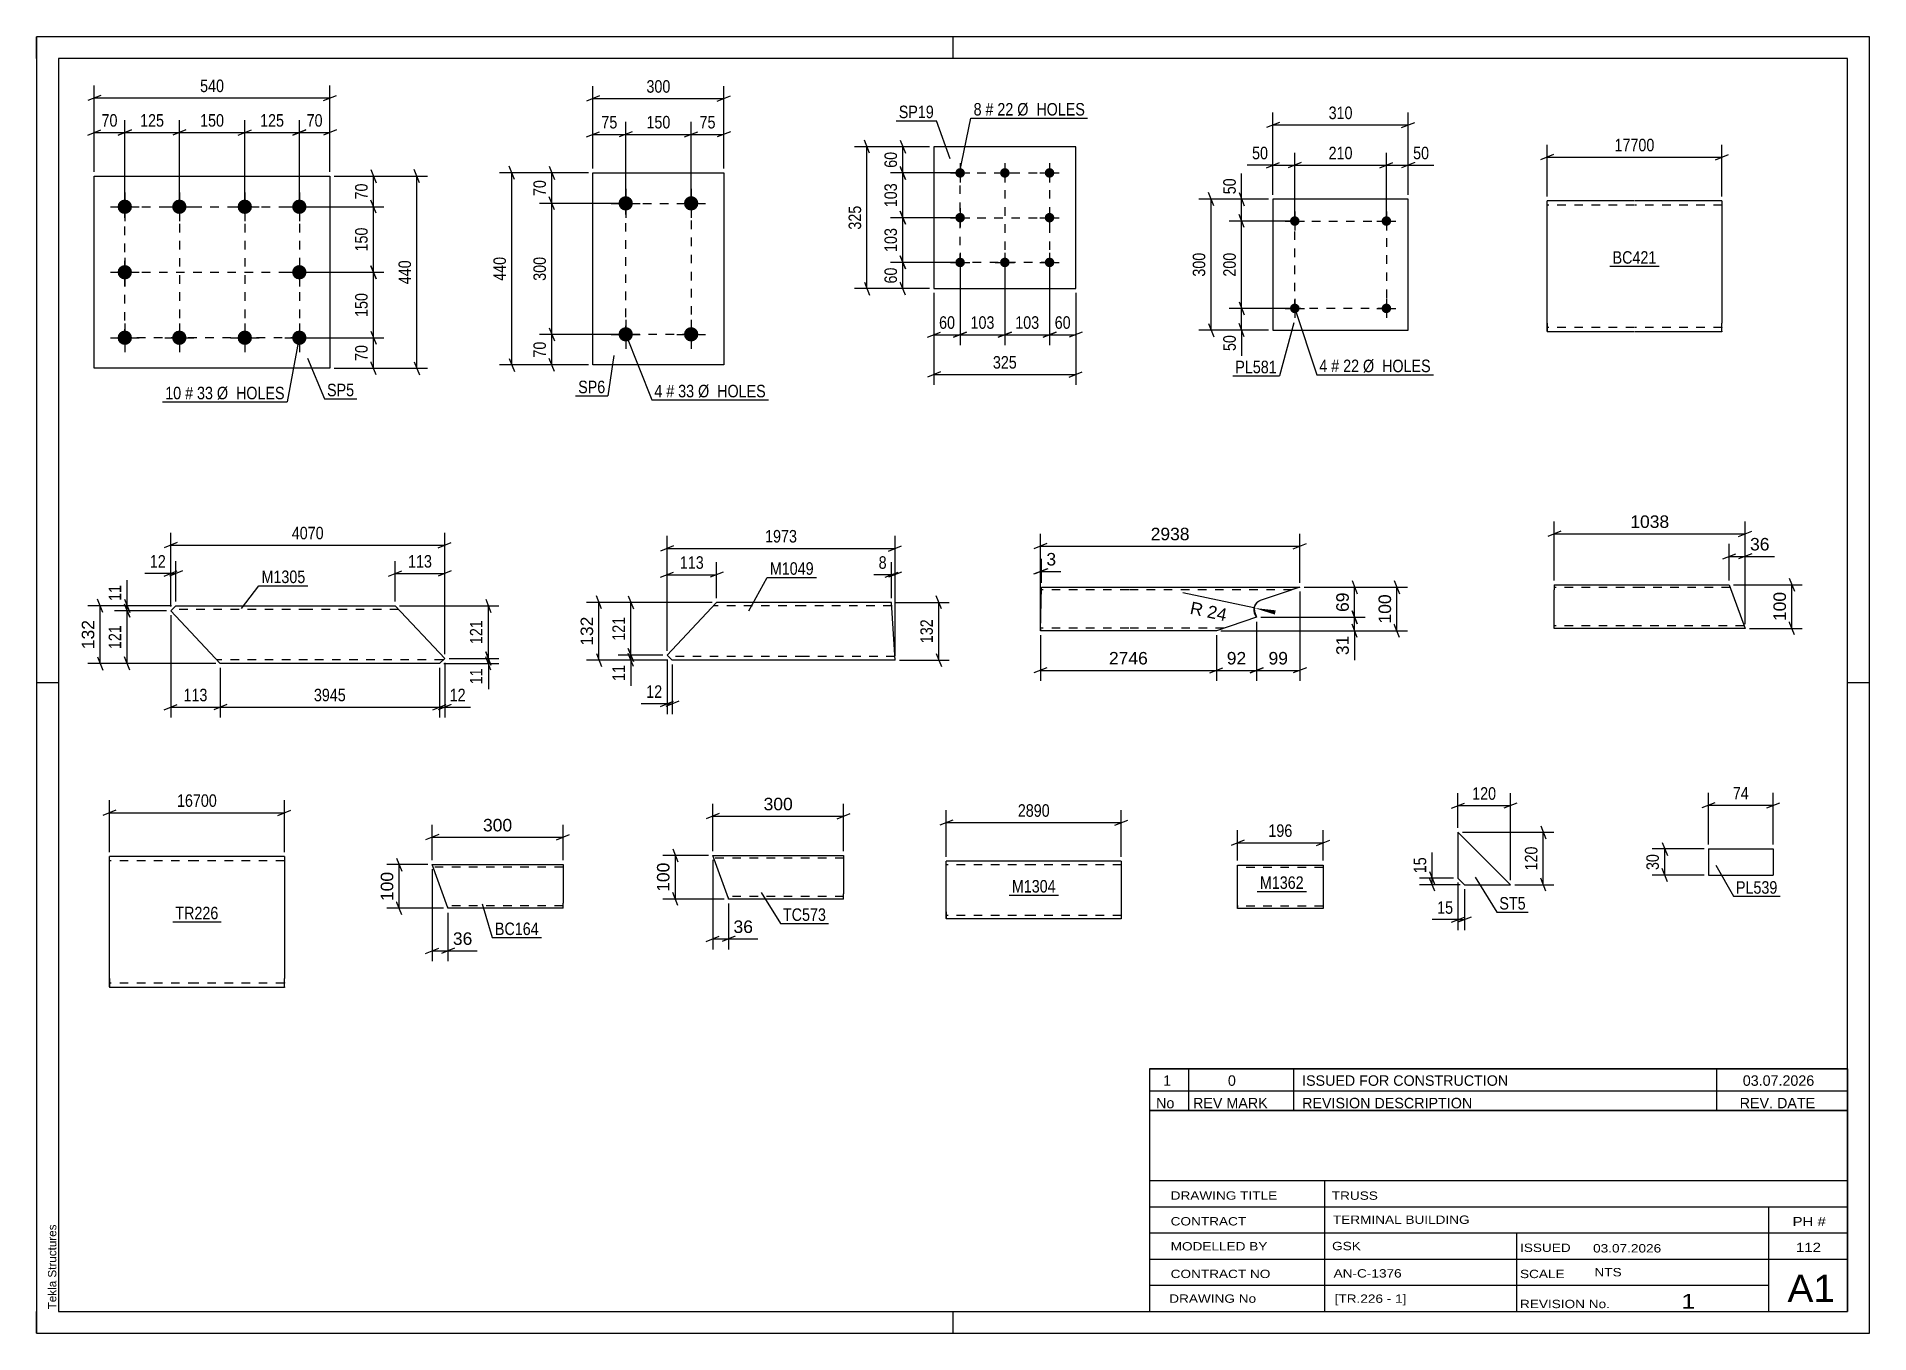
# Model space of a CAD drawing. Header units: millimetres. Extents: x 0 to 420, y 0 to 297.
import ezdxf

# ---------------------------------------------------------------- set-up
doc = ezdxf.new("R2010")
doc.units = ezdxf.units.MM
doc.linetypes.add('DXK_LINE_DOT2', pattern=[3.9198, 1.9599, -1.9599])
doc.styles.add('Arial', font='ARIAL.TTF', dxfattribs={"height": 0.2})
doc.styles.add('Arial Narrow', font='ARIALN.TTF', dxfattribs={"height": 0.2})

# ---------------------------------------------------------------- blocks, each defined once
blk = doc.blocks.new('Unknown-761555249-1163')
at = {"color": 5, "linetype": 'Continuous'}
for p, q in [((420, 297), (0, 297)), ((0, 297), (0, 0)), ((0, 292), (0, 297)), ((210, 292), (210, 297)), ((420, 0), (420, 297)), ((415, 292), (5, 292)), ((5, 292), (5, 5)), ((415, 5), (415, 292)), ((5, 149), (0, 149)), ((420, 149), (415, 149)), ((0, 0), (0, 5)), ((5, 5), (415, 5)), ((210, 0), (210, 5)), ((0, 0), (420, 0))]:
    blk.add_line(p, q, dxfattribs=at)
at = {"color": 174, "linetype": 'Continuous', "style": 'Arial'}
blk.add_text('Tekla Structures', height=1.9102, rotation=90, dxfattribs=at).set_placement((4.5, 5.5))
blk = doc.blocks.new('Unknown-761555249-10493')
at = {"color": 7, "linetype": 'Continuous'}
for p, q in [((255, 51.05), (255, 5)), ((255, 51.05), (415, 51.05)), ((415, 51), (415, 5)), ((255, 35), (415, 35)), ((295.14, 35), (295.14, 5)), ((255, 29), (415, 29)), ((397, 5.05), (397, 29.05)), ((255, 23), (415, 23)), ((339.14, 23), (339.14, 5)), ((255, 17), (415, 17)), ((255, 11), (397, 11)), ((255, 5), (415, 5))]:
    blk.add_line(p, q, dxfattribs=at)
at = {"color": 7, "style": 'Arial Narrow'}
for s, height, width, p in [('DRAWING TITLE', 1.9089, 1.425378, (259.88, 30.61)), ('TRUSS', 1.909, 1.425378, (296.81, 30.59)), ('CONTRACT', 1.909, 1.425378, (259.88, 24.71)), ('TERMINAL BUILDING', 1.9089, 1.425378, (297.06, 25.07)), ('MODELLED BY', 1.9089, 1.425378, (259.88, 18.98)), ('GSK', 1.909, 1.425378, (296.88, 19.04)), ('ISSUED', 1.909, 1.425378, (339.94, 18.64)), ('03.07.2026', 1.909, 1.425378, (356.69, 18.52)), ('CONTRACT NO', 1.9089, 1.425378, (259.88, 12.66)), ('AN-C-1376', 1.909, 1.425378, (297.23, 12.78)), ('SCALE', 1.909, 1.425378, (339.94, 12.65)), ('A1', 6.204, 1.25, (401.24, 7.2)), ('DRAWING No', 1.909, 1.425378, (259.56, 7)), ('[TR.226 - 1]', 1.9089, 1.425378, (297.46, 6.99)), ('1', 3.34, 1.5, (376.91, 5.68)), ('REVISION No.', 1.9089, 1.425378, (339.94, 5.77))]:
    blk.add_text(s, height=height, dxfattribs=dict(at, width=width)).set_placement(p)
at = {"color": 7, "linetype": 'Continuous', "style": 'Arial Narrow'}
for s, height, width, p in [('PH #', 2.1, 1.42538, (402.4, 24.55)), ('112', 2.1, 1.42538, (403.19, 18.65)), ('NTS', 1.909, 1.425378, (357, 13.05))]:
    blk.add_text(s, height=height, dxfattribs=dict(at, width=width)).set_placement(p)
blk = doc.blocks.new('Unknown-761555249-10494')
at = {"color": 7, "linetype": 'Continuous'}
for p, q in [((255, 60.55), (415, 60.55)), ((415, 60.55), (255, 60.55)), ((255, 60.55), (255, 55.55)), ((264, 60.55), (264, 55.55)), ((288, 60.55), (288, 55.55)), ((385, 60.55), (385, 55.55)), ((415, 60.55), (415, 55.55)), ((255, 55.55), (415, 55.55)), ((255, 55.55), (255, 51.05)), ((255, 55.55), (415, 55.55)), ((264, 55.55), (264, 51.05)), ((288, 55.55), (288, 51.05)), ((385, 55.55), (385, 51.05)), ((415, 55.55), (415, 51.05)), ((415, 51.05), (255, 51.05))]:
    blk.add_line(p, q, dxfattribs=at)
at = {"color": 7, "linetype": 'Continuous', "style": 'Arial Narrow'}
for s, height, width, p in [('1', 2.39, 1.196471, (258.16, 56.7)), ('0', 2.39, 1.196471, (273, 56.7)), ('ISSUED FOR CONSTRUCTION', 2.3861, 1.196471, (290, 56.7)), ('03.07.2026', 2.386, 1.196471, (391, 56.7)), ('No', 2.386, 1.2, (256.54, 51.55)), ('REV MARK', 2.386, 1.2, (265, 51.55)), ('REVISION DESCRIPTION', 2.3861, 1.2, (290, 51.55)), ('REV. DATE', 2.386, 1.2, (390.28, 51.55))]:
    blk.add_text(s, height=height, dxfattribs=dict(at, width=width)).set_placement(p)
blk = doc.blocks.new('Part-761555249-10076 - 10072')
at = {"color": 2, "linetype": 'Continuous'}
for p, q in [((230.02, 161), (230.27, 170.91)), ((230.27, 170.91), (250.26, 170.91)), ((250.36, 170.91), (289.48, 170.91)), ((285.9, 169.71), (280.39, 167.86)), ((289.48, 170.91), (285.9, 169.71)), ((279.58, 164), (270.36, 160.91)), ((279.13, 165.33), (279.04, 166.11)), ((279.13, 165.33), (279.58, 164)), ((279.72, 167.48), (280.39, 167.86)), ((230.02, 160.91), (230.02, 161)), ((250.26, 160.91), (230.02, 160.91)), ((270.36, 160.91), (250.36, 160.91))]:
    blk.add_line(p, q, dxfattribs=at)
at = {"color": 7, "linetype": 'DXK_LINE_DOT2'}
for p, q in [((250.26, 170.31), (230.26, 170.31)), ((287.69, 170.31), (250.36, 170.31)), ((289.21, 170.82), (285.9, 169.71)), ((279.04, 166.11), (279.13, 165.33)), ((279.04, 166.11), (279.13, 165.33)), ((279.13, 165.33), (279.04, 166.11)), ((280.39, 167.86), (279.72, 167.48)), ((280.39, 167.86), (279.72, 167.48)), ((279.72, 167.48), (280.39, 167.86)), ((230.03, 161.26), (230.02, 160.91)), ((250.26, 161.51), (230.03, 161.51)), ((272.14, 161.51), (250.36, 161.51))]:
    blk.add_line(p, q, dxfattribs=at)
at = {"color": 2, "linetype": 'Continuous'}
blk.add_arc((281.03, 165.97), 2, 131.0368, 176.0368, dxfattribs=at)
at = {"color": 7, "linetype": 'DXK_LINE_DOT2'}
blk.add_arc((281.03, 165.97), 2, 131.0368, 176.0368, dxfattribs=at)
blk.add_arc((281.03, 165.97), 2, 131.0368, 176.0368, dxfattribs=at)
blk.add_arc((281.03, 165.97), 2, 131.0368, 176.0368, dxfattribs=at)
blk = doc.blocks.new('Part-761555249-10277 - 10276')
at = {"color": 2, "linetype": 'Continuous'}
for p, q in [((347.79, 171.47), (347.79, 170.27)), ((347.79, 171.47), (367.79, 171.47)), ((347.79, 161.57), (347.79, 170.27)), ((367.89, 171.47), (387.89, 171.47)), ((387.89, 171.47), (391.54, 161.47)), ((347.79, 161.47), (347.79, 161.57)), ((367.79, 161.47), (347.79, 161.47)), ((391.54, 161.47), (367.89, 161.47))]:
    blk.add_line(p, q, dxfattribs=at)
at = {"color": 7, "linetype": 'DXK_LINE_DOT2'}
for p, q in [((367.79, 170.87), (347.79, 170.87)), ((388.11, 170.87), (367.89, 170.87)), ((367.79, 162.07), (347.79, 162.07)), ((347.79, 161.57), (347.79, 161.47)), ((391.32, 162.07), (367.89, 162.07))]:
    blk.add_line(p, q, dxfattribs=at)
blk = doc.blocks.new('Part-761555249-7955 - 7953')
at = {"color": 2, "linetype": 'Continuous'}
for p, q in [((144.47, 155.35), (155.82, 167.41)), ((175.82, 167.41), (155.82, 167.41)), ((195.92, 167.41), (175.92, 167.41)), ((196.73, 154.21), (195.92, 167.41)), ((145.67, 154.21), (144.47, 155.35)), ((175.82, 154.21), (145.67, 154.21)), ((196.73, 154.21), (175.92, 154.21))]:
    blk.add_line(p, q, dxfattribs=at)
at = {"color": 7, "linetype": 'DXK_LINE_DOT2'}
for p, q in [((175.82, 166.61), (155.06, 166.61)), ((195.97, 166.61), (175.92, 166.61)), ((175.82, 155.01), (144.82, 155.01)), ((196.68, 155.01), (175.92, 155.01)), ((196.68, 155.01), (196.67, 155.07))]:
    blk.add_line(p, q, dxfattribs=at)
blk = doc.blocks.new('Part-761555249-10326 - 10325')
at = {"color": 2, "linetype": 'Continuous'}
for p, q in [((94.23, 97.44), (90.63, 107.35)), ((90.63, 107.35), (120.63, 107.35)), ((120.63, 107.35), (120.63, 107.26)), ((120.63, 107.26), (120.63, 106.15)), ((120.63, 106.15), (120.63, 98.55)), ((94.26, 97.35), (94.23, 97.44)), ((120.63, 97.35), (94.26, 97.35)), ((120.63, 97.35), (120.63, 98.55))]:
    blk.add_line(p, q, dxfattribs=at)
at = {"color": 7, "linetype": 'DXK_LINE_DOT2'}
for p, q in [((120.63, 106.75), (90.84, 106.75)), ((120.63, 107), (120.63, 106.15)), ((120.63, 97.95), (94.05, 97.95)), ((94.14, 97.7), (94.26, 97.35)), ((120.63, 97.44), (120.63, 97.7)), ((120.63, 97.35), (120.63, 97.44))]:
    blk.add_line(p, q, dxfattribs=at)
blk = doc.blocks.new('Part-761555249-10334 - 10333')
at = {"color": 2, "linetype": 'Continuous'}
for p, q in [((158.54, 99.56), (154.94, 109.47)), ((154.94, 109.47), (184.93, 109.47)), ((184.93, 109.47), (184.93, 109.38)), ((184.93, 109.38), (184.93, 108.27)), ((184.93, 108.27), (184.93, 100.67)), ((158.57, 99.47), (158.54, 99.56)), ((184.93, 99.47), (158.57, 99.47)), ((184.93, 99.47), (184.93, 100.67))]:
    blk.add_line(p, q, dxfattribs=at)
at = {"color": 7, "linetype": 'DXK_LINE_DOT2'}
for p, q in [((184.93, 108.87), (155.15, 108.87)), ((184.93, 109.12), (184.93, 108.27)), ((184.93, 100.07), (158.36, 100.07)), ((158.45, 99.82), (158.57, 99.47)), ((184.93, 99.56), (184.93, 99.82)), ((184.93, 99.47), (184.93, 99.56))]:
    blk.add_line(p, q, dxfattribs=at)
blk = doc.blocks.new('Part-761555249-8008 - 8007')
at = {"color": 2, "linetype": 'Continuous'}
for p, q in [((238.13, 271.79), (205.63, 271.79)), ((205.63, 271.79), (205.63, 239.29)), ((238.13, 239.29), (238.13, 271.79)), ((205.63, 239.29), (238.13, 239.29))]:
    blk.add_line(p, q, dxfattribs=at)
blk = doc.blocks.new('Bolt-761555249-8009 - 8007')
at = {"linetype": 'Continuous'}
for points in [[(211.63, 266.89, -1), (211.63, 264.69, -1)], [(221.88, 266.89, -1), (221.88, 264.69, -1)], [(232.13, 266.89, -1), (232.13, 264.69, -1)], [(211.63, 256.64, -1), (211.63, 254.44, -1)], [(232.13, 256.64, -1), (232.13, 254.44, -1)], [(211.63, 246.39, -1), (211.63, 244.19, -1)], [(221.88, 246.39, -1), (221.88, 244.19, -1)], [(232.13, 246.39, -1), (232.13, 244.19, -1)]]:
    blk.add_hatch(color=1, dxfattribs=at).paths.add_polyline_path(points)
at = {"color": 1, "linetype": 'Continuous'}
for p, q in [((209.43, 265.79), (213.83, 265.79)), ((211.63, 267.99), (211.63, 263.59)), ((219.68, 265.79), (224.08, 265.79)), ((221.88, 267.99), (221.88, 263.59)), ((229.93, 265.79), (234.33, 265.79)), ((232.13, 267.99), (232.13, 263.59)), ((211.63, 257.74), (211.63, 253.34)), ((232.13, 257.74), (232.13, 253.34)), ((209.43, 255.54), (213.83, 255.54)), ((229.93, 255.54), (234.33, 255.54)), ((209.43, 245.29), (213.83, 245.29)), ((211.63, 247.49), (211.63, 243.09)), ((219.68, 245.29), (224.08, 245.29)), ((221.88, 247.49), (221.88, 243.09)), ((229.93, 245.29), (234.33, 245.29)), ((232.13, 247.49), (232.13, 243.09))]:
    blk.add_line(p, q, dxfattribs=at)
blk = doc.blocks.new('Part-761555249-7962 - 7961')
at = {"color": 2, "linetype": 'Continuous'}
for p, q in [((30.72, 165.5), (31.93, 166.63)), ((42.07, 153.43), (30.72, 165.5)), ((31.93, 166.63), (62.07, 166.63)), ((62.17, 166.63), (82.17, 166.63)), ((82.17, 166.63), (93.52, 154.56)), ((62.07, 153.43), (42.07, 153.43)), ((92.32, 153.43), (62.17, 153.43)), ((93.52, 154.56), (92.32, 153.43))]:
    blk.add_line(p, q, dxfattribs=at)
at = {"color": 7, "linetype": 'DXK_LINE_DOT2'}
for p, q in [((62.07, 165.83), (31.08, 165.83)), ((82.92, 165.83), (62.17, 165.83)), ((62.07, 154.23), (41.32, 154.23)), ((93.17, 154.23), (62.17, 154.23))]:
    blk.add_line(p, q, dxfattribs=at)
blk = doc.blocks.new('Part-761555249-7975 - 7974')
at = {"color": 2, "linetype": 'Continuous'}
for p, q in [((228.46, 108.13), (208.46, 108.13)), ((208.46, 96.53), (208.46, 108.13)), ((248.56, 108.13), (228.56, 108.13)), ((248.56, 108.13), (248.56, 94.93)), ((208.46, 96.53), (208.46, 94.93)), ((228.46, 94.93), (208.46, 94.93)), ((248.56, 94.93), (228.56, 94.93))]:
    blk.add_line(p, q, dxfattribs=at)
at = {"color": 7, "linetype": 'DXK_LINE_DOT2'}
for p, q in [((228.46, 107.33), (208.46, 107.33)), ((248.56, 107.33), (228.56, 107.33)), ((208.46, 95.05), (208.46, 96.53)), ((208.46, 95.73), (208.46, 95.79)), ((228.46, 95.73), (208.46, 95.73)), ((248.56, 95.73), (228.56, 95.73)), ((248.56, 95.73), (248.56, 95.79))]:
    blk.add_line(p, q, dxfattribs=at)
blk = doc.blocks.new('Part-761555249-8020 - 8019')
at = {"color": 2, "linetype": 'Continuous'}
for p, q in [((36.68, 109.24), (16.68, 109.24)), ((16.68, 81.24), (16.68, 109.24)), ((56.78, 109.24), (36.78, 109.24)), ((56.78, 109.24), (56.78, 107.24)), ((56.78, 107.24), (56.78, 81.24)), ((16.68, 81.24), (16.68, 79.24)), ((56.78, 79.24), (56.78, 81.24)), ((36.68, 79.24), (16.68, 79.24)), ((56.78, 79.24), (36.78, 79.24))]:
    blk.add_line(p, q, dxfattribs=at)
at = {"color": 7, "linetype": 'DXK_LINE_DOT2'}
for p, q in [((36.68, 108.24), (16.68, 108.24)), ((56.78, 108.24), (36.78, 108.24)), ((16.68, 79.39), (16.68, 81.24)), ((16.68, 80.24), (16.68, 80.32)), ((36.68, 80.24), (16.68, 80.24)), ((56.78, 80.24), (36.78, 80.24)), ((56.78, 80.24), (56.78, 81.24)), ((56.78, 80.32), (56.78, 80.24)), ((56.78, 79.39), (56.78, 79.24))]:
    blk.add_line(p, q, dxfattribs=at)
blk = doc.blocks.new('Part-761555249-8030 - 8029')
at = {"color": 2, "linetype": 'Continuous'}
for p, q in [((366.13, 259.4), (346.13, 259.4)), ((346.13, 231.4), (346.13, 259.4)), ((386.23, 259.4), (366.23, 259.4)), ((386.23, 259.4), (386.23, 257.4)), ((386.23, 257.4), (386.23, 231.4)), ((346.13, 231.4), (346.13, 229.4)), ((386.23, 229.4), (386.23, 231.4)), ((366.13, 229.4), (346.13, 229.4)), ((386.23, 229.4), (366.23, 229.4))]:
    blk.add_line(p, q, dxfattribs=at)
at = {"color": 7, "linetype": 'DXK_LINE_DOT2'}
for p, q in [((366.13, 258.4), (346.13, 258.4)), ((386.23, 258.4), (366.23, 258.4)), ((346.13, 229.55), (346.13, 231.4)), ((386.23, 230.4), (386.23, 231.4)), ((346.13, 230.4), (346.13, 230.48)), ((366.13, 230.4), (346.13, 230.4)), ((386.23, 230.4), (366.23, 230.4)), ((386.23, 230.48), (386.23, 230.4)), ((386.23, 229.55), (386.23, 229.4))]:
    blk.add_line(p, q, dxfattribs=at)
blk = doc.blocks.new('Part-761555249-8040 - 8039')
at = {"color": 2, "linetype": 'Continuous'}
for p, q in [((127.49, 221.82), (127.49, 265.82)), ((127.49, 265.82), (157.49, 265.82)), ((157.49, 265.82), (157.49, 221.82)), ((157.49, 221.82), (127.49, 221.82))]:
    blk.add_line(p, q, dxfattribs=at)
blk = doc.blocks.new('Bolt-761555249-8041 - 8039')
at = {"linetype": 'Continuous'}
for points in [[(134.99, 260.47, -1), (134.99, 257.17, -1)], [(149.99, 260.47, -1), (149.99, 257.17, -1)], [(134.99, 230.47, -1), (134.99, 227.17, -1)], [(149.99, 230.47, -1), (149.99, 227.17, -1)]]:
    blk.add_hatch(color=1, dxfattribs=at).paths.add_polyline_path(points)
at = {"color": 1, "linetype": 'Continuous'}
for p, q in [((134.99, 262.12), (134.99, 255.52)), ((149.99, 262.12), (149.99, 255.52)), ((131.69, 258.82), (138.29, 258.82)), ((146.69, 258.82), (153.29, 258.82)), ((134.99, 232.12), (134.99, 225.52)), ((149.99, 232.12), (149.99, 225.52)), ((131.69, 228.82), (138.29, 228.82)), ((146.69, 228.82), (153.29, 228.82))]:
    blk.add_line(p, q, dxfattribs=at)
blk = doc.blocks.new('Part-761555249-8049 - 8048')
at = {"color": 2, "linetype": 'Continuous'}
for p, q in [((13.2, 221.04), (13.2, 265.04)), ((13.2, 265.04), (67.2, 265.04)), ((67.2, 265.04), (67.2, 221.04)), ((67.2, 221.04), (13.2, 221.04))]:
    blk.add_line(p, q, dxfattribs=at)
blk = doc.blocks.new('Bolt-761555249-8050 - 8048')
at = {"linetype": 'Continuous'}
for points in [[(20.2, 259.69, -1), (20.2, 256.39, -1)], [(32.7, 259.69, -1), (32.7, 256.39, -1)], [(47.7, 259.69, -1), (47.7, 256.39, -1)], [(60.2, 259.69, -1), (60.2, 256.39, -1)], [(20.2, 244.69, -1), (20.2, 241.39, -1)], [(60.2, 244.69, -1), (60.2, 241.39, -1)], [(20.2, 229.69, -1), (20.2, 226.39, -1)], [(32.7, 229.69, -1), (32.7, 226.39, -1)], [(47.7, 229.69, -1), (47.7, 226.39, -1)], [(60.2, 229.69, -1), (60.2, 226.39, -1)]]:
    blk.add_hatch(color=1, dxfattribs=at).paths.add_polyline_path(points)
at = {"color": 1, "linetype": 'Continuous'}
for p, q in [((20.2, 261.34), (20.2, 254.74)), ((32.7, 261.34), (32.7, 254.74)), ((47.7, 261.34), (47.7, 254.74)), ((60.2, 261.34), (60.2, 254.74)), ((16.9, 258.04), (23.5, 258.04)), ((29.4, 258.04), (36, 258.04)), ((44.4, 258.04), (51, 258.04)), ((56.9, 258.04), (63.5, 258.04)), ((20.2, 246.34), (20.2, 239.74)), ((60.2, 246.34), (60.2, 239.74)), ((16.9, 243.04), (23.5, 243.04)), ((56.9, 243.04), (63.5, 243.04)), ((20.2, 231.34), (20.2, 224.74)), ((32.7, 231.34), (32.7, 224.74)), ((47.7, 231.34), (47.7, 224.74)), ((60.2, 231.34), (60.2, 224.74)), ((16.9, 228.04), (23.5, 228.04)), ((29.4, 228.04), (36, 228.04)), ((44.4, 228.04), (51, 228.04)), ((56.9, 228.04), (63.5, 228.04))]:
    blk.add_line(p, q, dxfattribs=at)
blk = doc.blocks.new('Part-761555249-8058 - 8057')
at = {"color": 2, "linetype": 'Continuous'}
for p, q in [((325.73, 114.76), (325.73, 104.26)), ((325.73, 114.76), (337.73, 102.76)), ((325.73, 104.26), (327.23, 102.76)), ((327.23, 102.76), (337.73, 102.76))]:
    blk.add_line(p, q, dxfattribs=at)
blk = doc.blocks.new('Part-761555249-8096 - 8095')
at = {"color": 2, "linetype": 'Continuous'}
for p, q in [((383.11, 110.94), (383.11, 104.94)), ((383.11, 110.94), (397.99, 110.94)), ((397.99, 110.94), (397.99, 104.94)), ((383.11, 104.94), (397.99, 104.94))]:
    blk.add_line(p, q, dxfattribs=at)
blk = doc.blocks.new('Part-761555249-8122 - 8121')
at = {"color": 2, "linetype": 'Continuous'}
for p, q in [((275.23, 106.07), (275.23, 107.27)), ((275.23, 107.27), (294.83, 107.27)), ((275.23, 98.01), (275.23, 106.07)), ((294.83, 107.27), (294.83, 107.18)), ((294.83, 107.18), (294.83, 106.07)), ((294.83, 106.07), (294.83, 97.27)), ((275.23, 97.36), (275.23, 98.01)), ((275.23, 97.27), (275.23, 97.36)), ((294.83, 97.27), (275.23, 97.27))]:
    blk.add_line(p, q, dxfattribs=at)
at = {"color": 7, "linetype": 'DXK_LINE_DOT2'}
for p, q in [((294.83, 106.67), (275.23, 106.67)), ((294.83, 106.92), (294.83, 106.07)), ((275.23, 98.01), (275.23, 97.62)), ((275.23, 97.87), (275.23, 97.91)), ((294.83, 97.87), (275.23, 97.87)), ((275.23, 97.27), (275.23, 97.27)), ((294.83, 97.91), (294.83, 98.01)), ((294.83, 97.87), (294.83, 97.91)), ((294.83, 97.87), (294.83, 97.91))]:
    blk.add_line(p, q, dxfattribs=at)
blk = doc.blocks.new('Bolt-761555249-8130 - 8128')
at = {"linetype": 'Continuous'}
for points in [[(289.42, 234.77, -1), (287.22, 234.77, -1)], [(310.42, 234.77, -1), (308.22, 234.77, -1)]]:
    blk.add_hatch(color=1, dxfattribs=at).paths.add_polyline_path(points)
at = {"color": 1, "linetype": 'Continuous'}
for p, q in [((288.32, 236.97), (288.32, 232.57)), ((309.32, 236.97), (309.32, 232.57)), ((286.12, 234.77), (290.52, 234.77)), ((307.12, 234.77), (311.52, 234.77))]:
    blk.add_line(p, q, dxfattribs=at)
blk = doc.blocks.new('Part-761555249-8129 - 8128')
at = {"color": 2, "linetype": 'Continuous'}
for p, q in [((314.32, 259.77), (283.32, 259.77)), ((283.32, 259.77), (283.32, 229.77)), ((314.32, 229.77), (314.32, 259.77)), ((283.32, 229.77), (314.32, 229.77))]:
    blk.add_line(p, q, dxfattribs=at)
blk = doc.blocks.new('Bolt-761555249-8131 - 8128')
at = {"linetype": 'Continuous'}
for points in [[(289.42, 254.77, -1), (287.22, 254.77, -1)], [(310.42, 254.77, -1), (308.22, 254.77, -1)]]:
    blk.add_hatch(color=1, dxfattribs=at).paths.add_polyline_path(points)
at = {"color": 1, "linetype": 'Continuous'}
for p, q in [((288.32, 256.97), (288.32, 252.57)), ((309.32, 256.97), (309.32, 252.57)), ((286.12, 254.77), (290.52, 254.77)), ((307.12, 254.77), (311.52, 254.77))]:
    blk.add_line(p, q, dxfattribs=at)
blk = doc.blocks.new('Rectangle-761555249-9642 - 8007')
at = {"color": 1, "linetype": 'DXK_LINE_DOT2'}
blk.add_lwpolyline([(211.63, 265.79), (232.13, 265.79), (232.13, 245.29), (211.63, 245.29), (211.63, 265.79)], close=True, dxfattribs=at)
blk = doc.blocks.new('Rectangle-761555249-9475 - 8039')
at = {"color": 1, "linetype": 'DXK_LINE_DOT2'}
blk.add_lwpolyline([(134.99, 258.82), (149.99, 258.82), (149.99, 228.82), (134.99, 228.82), (134.99, 258.82)], close=True, dxfattribs=at)
blk = doc.blocks.new('Rectangle-761555249-9438 - 8048')
at = {"color": 1, "linetype": 'DXK_LINE_DOT2'}
blk.add_lwpolyline([(20.2, 258.04), (60.2, 258.04), (60.2, 228.04), (20.2, 228.04), (20.2, 258.04)], close=True, dxfattribs=at)
blk = doc.blocks.new('Rectangle-761555249-9622 - 8128')
at = {"color": 1, "linetype": 'DXK_LINE_DOT2'}
blk.add_lwpolyline([(288.32, 254.77), (309.32, 254.77), (309.32, 234.77), (288.32, 234.77), (288.32, 254.77)], close=True, dxfattribs=at)
blk = doc.blocks.new('Line-761555249-9652 - 8007')
at = {"color": 1, "linetype": 'DXK_LINE_DOT2'}
blk.add_line((221.88, 265.79), (221.88, 245.29), dxfattribs=at)
blk = doc.blocks.new('Line-761555249-9448 - 8048')
at = {"color": 1, "linetype": 'DXK_LINE_DOT2'}
blk.add_line((32.7, 258.04), (32.7, 228.04), dxfattribs=at)
blk = doc.blocks.new('Line-761555249-9659 - 8007')
at = {"color": 1, "linetype": 'DXK_LINE_DOT2'}
blk.add_line((211.63, 255.54), (232.13, 255.54), dxfattribs=at)
blk = doc.blocks.new('Line-761555249-9455 - 8048')
at = {"color": 1, "linetype": 'DXK_LINE_DOT2'}
blk.add_line((47.7, 258.04), (47.7, 228.04), dxfattribs=at)
blk = doc.blocks.new('Line-761555249-9462 - 8048')
at = {"color": 1, "linetype": 'DXK_LINE_DOT2'}
blk.add_line((20.2, 243.04), (58.7, 243.04), dxfattribs=at)
blk = doc.blocks.new('StraightDimension-761555249-10122 - 10072')
at = {"color": 7, "linetype": 'Continuous'}
for p, q in [((230.02, 159.91), (230.02, 149.45)), ((270.36, 159.91), (270.36, 149.45)), ((231.52, 152.45), (228.52, 151.25)), ((230.02, 151.85), (270.36, 151.85)), ((268.86, 151.25), (271.86, 152.45))]:
    blk.add_line(p, q, dxfattribs=at)
at = {"color": 0}
blk.add_wipeout([(255.23, 152.6), (255.23, 156.8), (245.14, 156.8), (245.14, 152.6)], dxfattribs=at)
at = {"color": 3, "style": 'Arial'}
blk.add_text('2746', height=2.865, dxfattribs=at).set_placement((245.74, 153.2))
blk = doc.blocks.new('StraightDimension-761555249-10090 - 10072')
at = {"color": 7, "linetype": 'Continuous'}
for p, q in [((230.02, 161.91), (230.02, 177.38)), ((230.27, 171.91), (230.27, 177.38)), ((228.52, 173.93), (231.52, 175.13)), ((231.77, 175.13), (228.77, 173.93)), ((230.02, 174.53), (230.27, 174.53))]:
    blk.add_line(p, q, dxfattribs=at)
at = {"color": 0}
blk.add_wipeout([(234.22, 175.28), (234.22, 179.48), (230.8, 179.48), (230.8, 175.28)], dxfattribs=at)
at = {"color": 7, "linetype": 'Continuous'}
blk.add_line((230.27, 174.53), (234.74, 174.53), dxfattribs=at)
blk.add_line((230.27, 174.53), (234.74, 174.53), dxfattribs=at)
at = {"color": 3, "style": 'Arial'}
blk.add_text('3', height=2.87, dxfattribs=at).set_placement((231.4, 175.88))
blk = doc.blocks.new('StraightDimension-761555249-10109 - 10072')
at = {"color": 7, "linetype": 'Continuous'}
for p, q in [((231.52, 180.91), (228.52, 179.71)), ((230.02, 161.91), (230.02, 183.16)), ((287.98, 179.71), (290.98, 180.91)), ((289.48, 171.91), (289.48, 183.16)), ((230.02, 180.31), (289.48, 180.31))]:
    blk.add_line(p, q, dxfattribs=at)
at = {"color": 0}
blk.add_wipeout([(264.8, 181.06), (264.8, 185.26), (254.7, 185.26), (254.7, 181.06)], dxfattribs=at)
at = {"color": 3, "style": 'Arial'}
blk.add_text('2938', height=2.865, dxfattribs=at).set_placement((255.3, 181.66))
blk = doc.blocks.new('StraightDimension-761555249-10200 - 10072')
at = {"color": 7, "linetype": 'Continuous'}
for p, q in [((280.58, 164), (304.45, 164)), ((301.45, 165.5), (302.65, 162.5)), ((302.05, 160.91), (302.05, 164)), ((271.36, 160.91), (304.45, 160.91)), ((302.65, 159.41), (301.45, 162.41))]:
    blk.add_line(p, q, dxfattribs=at)
at = {"color": 0}
blk.add_wipeout([(301.3, 160.39), (297.1, 160.39), (297.1, 154.74), (301.3, 154.74)], dxfattribs=at)
at = {"color": 7, "linetype": 'Continuous'}
blk.add_line((302.05, 160.91), (302.05, 154.21), dxfattribs=at)
blk.add_line((302.05, 160.91), (302.05, 154.21), dxfattribs=at)
at = {"color": 3, "style": 'Arial'}
blk.add_text('31', height=2.865, rotation=90.0002, dxfattribs=at).set_placement((300.7, 155.34))
blk = doc.blocks.new('StraightDimension-761555249-10120 - 10072')
at = {"color": 7, "linetype": 'Continuous'}
for p, q in [((289.48, 169.91), (289.48, 149.45)), ((279.58, 163), (279.58, 149.45)), ((278.08, 151.25), (281.08, 152.45)), ((279.58, 151.85), (289.48, 151.85)), ((290.98, 152.45), (287.98, 151.25))]:
    blk.add_line(p, q, dxfattribs=at)
at = {"color": 0}
blk.add_wipeout([(287.36, 152.6), (287.36, 156.8), (281.71, 156.8), (281.71, 152.6)], dxfattribs=at)
at = {"color": 3, "style": 'Arial'}
blk.add_text('99', height=2.865, dxfattribs=at).set_placement((282.31, 153.2))
blk = doc.blocks.new('StraightDimension-761555249-10121 - 10072')
at = {"color": 7, "linetype": 'Continuous'}
for p, q in [((270.36, 159.91), (270.36, 149.45)), ((279.58, 163), (279.58, 149.45)), ((268.86, 151.25), (271.86, 152.45)), ((270.36, 151.85), (279.58, 151.85)), ((281.08, 152.45), (278.08, 151.25))]:
    blk.add_line(p, q, dxfattribs=at)
at = {"color": 0}
blk.add_wipeout([(277.79, 152.6), (277.79, 156.8), (272.14, 156.8), (272.14, 152.6)], dxfattribs=at)
at = {"color": 3, "style": 'Arial'}
blk.add_text('92', height=2.865, dxfattribs=at).set_placement((272.74, 153.2))
blk = doc.blocks.new('StraightDimension-761555249-10199 - 10072')
at = {"color": 7, "linetype": 'Continuous'}
for p, q in [((301.45, 172.41), (302.65, 169.41)), ((290.48, 170.91), (304.45, 170.91)), ((302.05, 164), (302.05, 170.91)), ((280.58, 164), (304.45, 164)), ((302.65, 162.5), (301.45, 165.5))]:
    blk.add_line(p, q, dxfattribs=at)
at = {"color": 0}
blk.add_wipeout([(301.3, 170.28), (297.1, 170.28), (297.1, 164.63), (301.3, 164.63)], dxfattribs=at)
at = {"color": 3, "style": 'Arial'}
blk.add_text('69', height=2.865, rotation=90.0002, dxfattribs=at).set_placement((300.7, 165.23))
blk = doc.blocks.new('StraightDimension-761555249-10241 - 10072')
at = {"color": 7, "linetype": 'Continuous'}
for p, q in [((311.14, 172.41), (312.34, 169.41)), ((290.48, 170.91), (314.14, 170.91)), ((311.74, 160.91), (311.74, 170.91)), ((271.36, 160.91), (314.14, 160.91)), ((312.34, 159.41), (311.14, 162.41))]:
    blk.add_line(p, q, dxfattribs=at)
at = {"color": 0}
blk.add_wipeout([(310.99, 169.85), (306.79, 169.85), (306.79, 161.98), (310.99, 161.98)], dxfattribs=at)
at = {"color": 3, "style": 'Arial'}
blk.add_text('100', height=2.865, rotation=90.0002, dxfattribs=at).set_placement((310.39, 162.58))
blk = doc.blocks.new('RadiusDimension-761555249-10266 - 10072')
at = {"linetype": 'Continuous'}
blk.add_hatch(color=7, dxfattribs=at).paths.add_polyline_path([(283.76, 164.63), (278.97, 166.15), (283.96, 165.6)])
at = {"color": 7, "linetype": 'Continuous'}
blk.add_line((278.97, 166.15), (262.67, 169.59), dxfattribs=at)
blk.add_arc((281.3, 165.66), 2.39, 112.3296, 223.8129, dxfattribs=at)
at = {"color": 0}
blk.add_wipeout([(272.85, 162.38), (273.72, 166.49), (264.28, 168.48), (263.41, 164.38)], dxfattribs=at)
at = {"color": 3, "style": 'Arial'}
blk.add_text('R 24', height=2.865, rotation=-11.929, dxfattribs=at).set_placement((264.13, 164.84))
blk = doc.blocks.new('StraightDimension-761555249-10309 - 10276')
at = {"color": 7, "linetype": 'Continuous'}
for p, q in [((401.64, 172.97), (402.84, 169.97)), ((388.89, 171.47), (404.64, 171.47)), ((402.24, 161.47), (402.24, 171.47)), ((392.54, 161.47), (404.64, 161.47)), ((402.84, 159.97), (401.64, 162.97))]:
    blk.add_line(p, q, dxfattribs=at)
at = {"color": 0}
blk.add_wipeout([(401.49, 170.41), (397.29, 170.41), (397.29, 162.54), (401.49, 162.54)], dxfattribs=at)
at = {"color": 3, "style": 'Arial'}
blk.add_text('100', height=2.865, rotation=90.0002, dxfattribs=at).set_placement((400.89, 163.14))
blk = doc.blocks.new('StraightDimension-761555249-10283 - 10276')
at = {"color": 7, "linetype": 'Continuous'}
for p, q in [((347.79, 172.47), (347.79, 185.98)), ((391.54, 162.47), (391.54, 185.98)), ((349.29, 183.73), (346.29, 182.53)), ((347.79, 183.13), (391.54, 183.13)), ((390.04, 182.53), (393.04, 183.73))]:
    blk.add_line(p, q, dxfattribs=at)
at = {"color": 0}
blk.add_wipeout([(374.71, 183.88), (374.71, 188.08), (364.62, 188.08), (364.62, 183.88)], dxfattribs=at)
at = {"color": 3, "style": 'Arial'}
blk.add_text('1038', height=2.865, dxfattribs=at).set_placement((365.22, 184.48))
blk = doc.blocks.new('StraightDimension-761555249-10294 - 10276')
at = {"color": 7, "linetype": 'Continuous'}
for p, q in [((387.89, 172.47), (387.89, 180.82)), ((391.54, 162.47), (391.54, 180.82)), ((386.39, 177.37), (389.39, 178.57)), ((387.89, 177.97), (391.54, 177.97)), ((393.04, 178.57), (390.04, 177.37))]:
    blk.add_line(p, q, dxfattribs=at)
at = {"color": 0}
blk.add_wipeout([(397.71, 178.72), (397.71, 182.92), (392.06, 182.92), (392.06, 178.72)], dxfattribs=at)
at = {"color": 7, "linetype": 'Continuous'}
blk.add_line((391.54, 177.97), (398.23, 177.97), dxfattribs=at)
blk.add_line((391.54, 177.97), (398.23, 177.97), dxfattribs=at)
at = {"color": 3, "style": 'Arial'}
blk.add_text('36', height=2.865, dxfattribs=at).set_placement((392.66, 179.32))
blk = doc.blocks.new('StraightDimension-761555249-8155 - 7953')
at = {"color": 7, "linetype": 'Continuous'}
for p, q in [((144.47, 154.35), (144.47, 141.81)), ((145.67, 153.21), (145.67, 141.81)), ((142.97, 143.61), (145.97, 144.81)), ((147.17, 144.81), (144.17, 143.61)), ((144.47, 144.21), (145.67, 144.21))]:
    blk.add_line(p, q, dxfattribs=at)
at = {"color": 0}
blk.add_wipeout([(143.94, 144.96), (143.94, 149.16), (139.09, 149.16), (139.09, 144.96)], dxfattribs=at)
at = {"color": 7, "linetype": 'Continuous'}
blk.add_line((144.47, 144.21), (138.56, 144.21), dxfattribs=at)
blk.add_line((144.47, 144.21), (138.56, 144.21), dxfattribs=at)
at = {"color": 3, "style": 'Arial Narrow'}
blk.add_text('12', height=2.863, dxfattribs=at).set_placement((139.69, 145.56))
blk = doc.blocks.new('StraightDimension-761555249-9954 - 7953')
at = {"color": 7, "linetype": 'Continuous'}
for p, q in [((135.55, 168.91), (136.75, 165.91)), ((154.82, 167.41), (133.3, 167.41)), ((136.15, 155.35), (136.15, 167.41)), ((136.75, 153.85), (135.55, 156.85)), ((143.47, 155.35), (133.3, 155.35))]:
    blk.add_line(p, q, dxfattribs=at)
at = {"color": 0}
blk.add_wipeout([(135.4, 164.72), (131.2, 164.72), (131.2, 158.04), (135.4, 158.04)], dxfattribs=at)
at = {"color": 3, "style": 'Arial Narrow'}
blk.add_text('121', height=2.863, rotation=90.0002, dxfattribs=at).set_placement((134.8, 158.64))
blk = doc.blocks.new('StraightDimension-761555249-8146 - 7953')
at = {"color": 7, "linetype": 'Continuous'}
for p, q in [((195.92, 168.41), (195.92, 176.62)), ((196.73, 155.21), (196.73, 176.62)), ((194.42, 173.17), (197.42, 174.37)), ((198.23, 174.37), (195.23, 173.17)), ((195.92, 173.77), (196.73, 173.77))]:
    blk.add_line(p, q, dxfattribs=at)
at = {"color": 0}
blk.add_wipeout([(195.39, 174.52), (195.39, 178.72), (192.36, 178.72), (192.36, 174.52)], dxfattribs=at)
at = {"color": 7, "linetype": 'Continuous'}
blk.add_line((195.92, 173.77), (191.84, 173.77), dxfattribs=at)
blk.add_line((195.92, 173.77), (191.84, 173.77), dxfattribs=at)
at = {"color": 3, "style": 'Arial Narrow'}
blk.add_text('8', height=2.86, dxfattribs=at).set_placement((192.96, 175.12))
blk = doc.blocks.new('StraightDimension-761555249-8167 - 7953')
at = {"color": 7, "linetype": 'Continuous'}
for p, q in [((207.33, 165.91), (206.13, 168.91)), ((196.92, 167.41), (209.13, 167.41)), ((206.73, 154.21), (206.73, 167.41)), ((206.13, 155.71), (207.33, 152.71)), ((197.73, 154.21), (209.13, 154.21))]:
    blk.add_line(p, q, dxfattribs=at)
at = {"color": 0}
blk.add_wipeout([(205.98, 164.16), (201.78, 164.16), (201.78, 157.47), (205.98, 157.47)], dxfattribs=at)
at = {"color": 3, "style": 'Arial Narrow'}
blk.add_text('132', height=2.863, rotation=90.0002, dxfattribs=at).set_placement((205.38, 158.07))
blk = doc.blocks.new('StraightDimension-761555249-8151 - 7953')
at = {"color": 7, "linetype": 'Continuous'}
for p, q in [((144.47, 156.35), (144.47, 176.62)), ((155.82, 168.41), (155.82, 176.62)), ((142.97, 173.17), (145.97, 174.37)), ((144.47, 173.77), (155.82, 173.77)), ((157.32, 174.37), (154.32, 173.17))]:
    blk.add_line(p, q, dxfattribs=at)
at = {"color": 0}
blk.add_wipeout([(153.48, 174.52), (153.48, 178.72), (146.8, 178.72), (146.8, 174.52)], dxfattribs=at)
at = {"color": 3, "style": 'Arial Narrow'}
blk.add_text('113', height=2.863, dxfattribs=at).set_placement((147.4, 175.12))
blk = doc.blocks.new('StraightDimension-761555249-8173 - 7953')
at = {"color": 7, "linetype": 'Continuous'}
for p, q in [((144.47, 156.35), (144.47, 182.64)), ((196.73, 155.21), (196.73, 182.64)), ((145.97, 180.39), (142.97, 179.19)), ((144.47, 179.79), (196.73, 179.79)), ((195.23, 179.19), (198.23, 180.39))]:
    blk.add_line(p, q, dxfattribs=at)
at = {"color": 0}
blk.add_wipeout([(174.85, 180.54), (174.85, 184.74), (166.34, 184.74), (166.34, 180.54)], dxfattribs=at)
at = {"color": 3, "style": 'Arial Narrow'}
blk.add_text('1973', height=2.863, dxfattribs=at).set_placement((166.94, 181.14))
blk = doc.blocks.new('StraightDimension-761555249-9955 - 7953')
at = {"color": 7, "linetype": 'Continuous'}
for p, q in [((135.55, 156.85), (136.75, 153.85)), ((136.75, 152.71), (135.55, 155.71)), ((143.47, 155.35), (133.3, 155.35)), ((144.67, 154.21), (133.3, 154.21)), ((136.15, 154.21), (136.15, 155.35))]:
    blk.add_line(p, q, dxfattribs=at)
at = {"color": 0}
blk.add_wipeout([(135.4, 153.69), (131.2, 153.69), (131.2, 148.83), (135.4, 148.83)], dxfattribs=at)
at = {"color": 7, "linetype": 'Continuous'}
blk.add_line((136.15, 154.21), (136.15, 148.31), dxfattribs=at)
blk.add_line((136.15, 154.21), (136.15, 148.31), dxfattribs=at)
at = {"color": 3, "style": 'Arial Narrow'}
blk.add_text('11', height=2.863, rotation=90.0002, dxfattribs=at).set_placement((134.8, 149.43))
blk = doc.blocks.new('StraightDimension-761555249-10037 - 7953')
at = {"color": 7, "linetype": 'Continuous'}
for p, q in [((129.47, 165.91), (128.27, 168.91)), ((154.82, 167.41), (126.02, 167.41)), ((128.87, 154.21), (128.87, 167.41)), ((128.27, 155.71), (129.47, 152.71)), ((144.67, 154.21), (126.02, 154.21))]:
    blk.add_line(p, q, dxfattribs=at)
at = {"color": 0}
blk.add_wipeout([(128.12, 164.75), (123.92, 164.75), (123.92, 156.88), (128.12, 156.88)], dxfattribs=at)
at = {"color": 3, "style": 'Arial'}
blk.add_text('132', height=2.865, rotation=90.0002, dxfattribs=at).set_placement((127.52, 157.48))
blk = doc.blocks.new('StraightDimension-761555249-10397 - 10325')
at = {"color": 7, "linetype": 'Continuous'}
for p, q in [((90.63, 106.35), (90.63, 85.23)), ((94.26, 96.35), (94.26, 85.23)), ((89.13, 87.03), (92.13, 88.23)), ((95.76, 88.23), (92.76, 87.03)), ((90.63, 87.63), (94.26, 87.63))]:
    blk.add_line(p, q, dxfattribs=at)
at = {"color": 0}
blk.add_wipeout([(100.44, 88.38), (100.44, 92.58), (94.79, 92.58), (94.79, 88.38)], dxfattribs=at)
at = {"color": 7, "linetype": 'Continuous'}
blk.add_line((94.26, 87.63), (100.96, 87.63), dxfattribs=at)
blk.add_line((94.26, 87.63), (100.96, 87.63), dxfattribs=at)
at = {"color": 3, "style": 'Arial'}
blk.add_text('36', height=2.865, dxfattribs=at).set_placement((95.39, 88.98))
blk = doc.blocks.new('StraightDimension-761555249-10359 - 10325')
at = {"color": 7, "linetype": 'Continuous'}
for p, q in [((92.13, 114.22), (89.13, 113.02)), ((90.63, 108.35), (90.63, 116.47)), ((90.63, 113.62), (120.63, 113.62)), ((119.13, 113.02), (122.13, 114.22)), ((120.63, 108.35), (120.63, 116.47))]:
    blk.add_line(p, q, dxfattribs=at)
at = {"color": 0}
blk.add_wipeout([(109.56, 114.37), (109.56, 118.57), (101.69, 118.57), (101.69, 114.37)], dxfattribs=at)
at = {"color": 3, "style": 'Arial'}
blk.add_text('300', height=2.865, dxfattribs=at).set_placement((102.29, 114.97))
blk = doc.blocks.new('StraightDimension-761555249-10370 - 10325')
at = {"color": 7, "linetype": 'Continuous'}
for p, q in [((89.63, 107.35), (80.22, 107.35)), ((82.47, 108.85), (83.67, 105.85)), ((83.07, 97.35), (83.07, 107.35)), ((93.26, 97.35), (80.22, 97.35)), ((83.67, 95.85), (82.47, 98.85))]:
    blk.add_line(p, q, dxfattribs=at)
at = {"color": 0}
blk.add_wipeout([(82.32, 106.28), (78.12, 106.28), (78.12, 98.41), (82.32, 98.41)], dxfattribs=at)
at = {"color": 3, "style": 'Arial'}
blk.add_text('100', height=2.865, rotation=90.0002, dxfattribs=at).set_placement((81.72, 99.01))
blk = doc.blocks.new('StraightDimension-761555249-10415 - 10333')
at = {"color": 7, "linetype": 'Continuous'}
for p, q in [((156.44, 119.05), (153.44, 117.85)), ((154.94, 110.47), (154.94, 121.3)), ((154.94, 118.45), (184.93, 118.45)), ((183.43, 117.85), (186.43, 119.05)), ((184.93, 110.47), (184.93, 121.3))]:
    blk.add_line(p, q, dxfattribs=at)
at = {"color": 0}
blk.add_wipeout([(173.87, 119.2), (173.87, 123.4), (166, 123.4), (166, 119.2)], dxfattribs=at)
at = {"color": 3, "style": 'Arial'}
blk.add_text('300', height=2.865, dxfattribs=at).set_placement((166.6, 119.8))
blk = doc.blocks.new('StraightDimension-761555249-10426 - 10333')
at = {"color": 7, "linetype": 'Continuous'}
for p, q in [((154.94, 108.47), (154.94, 87.95)), ((158.57, 98.47), (158.57, 87.95)), ((153.44, 89.75), (156.44, 90.95)), ((154.94, 90.35), (158.57, 90.35)), ((160.07, 90.95), (157.07, 89.75))]:
    blk.add_line(p, q, dxfattribs=at)
at = {"color": 0}
blk.add_wipeout([(164.75, 91.1), (164.75, 95.3), (159.1, 95.3), (159.1, 91.1)], dxfattribs=at)
at = {"color": 7, "linetype": 'Continuous'}
blk.add_line((158.57, 90.35), (165.27, 90.35), dxfattribs=at)
blk.add_line((158.57, 90.35), (165.27, 90.35), dxfattribs=at)
at = {"color": 3, "style": 'Arial'}
blk.add_text('36', height=2.865, dxfattribs=at).set_placement((159.7, 91.7))
blk = doc.blocks.new('StraightDimension-761555249-10444 - 10333')
at = {"color": 7, "linetype": 'Continuous'}
for p, q in [((153.94, 109.47), (143.52, 109.47)), ((145.77, 110.97), (146.97, 107.97)), ((146.37, 99.47), (146.37, 109.47)), ((146.97, 97.97), (145.77, 100.97)), ((157.57, 99.47), (143.52, 99.47))]:
    blk.add_line(p, q, dxfattribs=at)
at = {"color": 0}
blk.add_wipeout([(145.62, 108.4), (141.42, 108.4), (141.42, 100.53), (145.62, 100.53)], dxfattribs=at)
at = {"color": 3, "style": 'Arial'}
blk.add_text('100', height=2.865, rotation=90.0002, dxfattribs=at).set_placement((145.02, 101.13))
blk = doc.blocks.new('StraightDimension-761555249-8255 - 8007')
at = {"color": 7, "linetype": 'Continuous'}
for p, q in [((211.63, 244.29), (211.63, 226.34)), ((221.88, 244.29), (221.88, 226.34)), ((210.13, 228.14), (213.13, 229.34)), ((211.63, 228.74), (221.88, 228.74)), ((223.38, 229.34), (220.38, 228.14))]:
    blk.add_line(p, q, dxfattribs=at)
at = {"color": 0}
blk.add_wipeout([(220.1, 229.49), (220.1, 233.69), (213.42, 233.69), (213.42, 229.49)], dxfattribs=at)
at = {"color": 3, "style": 'Arial Narrow'}
blk.add_text('103', height=2.863, dxfattribs=at).set_placement((214.02, 230.09))
blk = doc.blocks.new('StraightDimension-761555249-8269 - 8007')
at = {"color": 7, "linetype": 'Continuous'}
for p, q in [((205.63, 238.29), (205.63, 217.23)), ((238.13, 238.29), (238.13, 217.23)), ((207.13, 220.23), (204.13, 219.03)), ((205.63, 219.63), (238.13, 219.63)), ((236.63, 219.03), (239.63, 220.23))]:
    blk.add_line(p, q, dxfattribs=at)
at = {"color": 0}
blk.add_wipeout([(225.23, 220.38), (225.23, 224.58), (218.54, 224.58), (218.54, 220.38)], dxfattribs=at)
at = {"color": 3, "style": 'Arial Narrow'}
blk.add_text('325', height=2.863, dxfattribs=at).set_placement((219.14, 220.98))
blk = doc.blocks.new('StraightDimension-761555249-8253 - 8007')
at = {"color": 7, "linetype": 'Continuous'}
for p, q in [((232.13, 244.29), (232.13, 226.34)), ((238.13, 238.29), (238.13, 226.34)), ((230.63, 228.14), (233.63, 229.34)), ((232.13, 228.74), (238.13, 228.74)), ((239.63, 229.34), (236.63, 228.14))]:
    blk.add_line(p, q, dxfattribs=at)
at = {"color": 0}
blk.add_wipeout([(237.56, 229.49), (237.56, 233.69), (232.71, 233.69), (232.71, 229.49)], dxfattribs=at)
at = {"color": 3, "style": 'Arial Narrow'}
blk.add_text('60', height=2.863, dxfattribs=at).set_placement((233.31, 230.09))
blk = doc.blocks.new('StraightDimension-761555249-8233 - 8007')
at = {"color": 7, "linetype": 'Continuous'}
for p, q in [((197.91, 273.29), (199.11, 270.29)), ((204.63, 271.79), (195.66, 271.79)), ((198.51, 265.79), (198.51, 271.79)), ((210.63, 265.79), (195.66, 265.79)), ((199.11, 264.29), (197.91, 267.29))]:
    blk.add_line(p, q, dxfattribs=at)
at = {"color": 0}
blk.add_wipeout([(197.76, 271.22), (193.56, 271.22), (193.56, 266.36), (197.76, 266.36)], dxfattribs=at)
at = {"color": 3, "style": 'Arial Narrow'}
blk.add_text('60', height=2.863, rotation=90.0002, dxfattribs=at).set_placement((197.16, 266.96))
blk = doc.blocks.new('StraightDimension-761555249-8234 - 8007')
at = {"color": 7, "linetype": 'Continuous'}
for p, q in [((210.63, 265.79), (195.66, 265.79)), ((197.91, 267.29), (199.11, 264.29)), ((198.51, 255.54), (198.51, 265.79)), ((199.11, 254.04), (197.91, 257.04)), ((210.63, 255.54), (195.66, 255.54))]:
    blk.add_line(p, q, dxfattribs=at)
at = {"color": 0}
blk.add_wipeout([(197.76, 264.01), (193.56, 264.01), (193.56, 257.33), (197.76, 257.33)], dxfattribs=at)
at = {"color": 3, "style": 'Arial Narrow'}
blk.add_text('103', height=2.863, rotation=90.0002, dxfattribs=at).set_placement((197.16, 257.93))
blk = doc.blocks.new('StraightDimension-761555249-8235 - 8007')
at = {"color": 7, "linetype": 'Continuous'}
for p, q in [((197.91, 257.04), (199.11, 254.04)), ((210.63, 255.54), (195.66, 255.54)), ((198.51, 245.29), (198.51, 255.54)), ((210.63, 245.29), (195.66, 245.29)), ((199.11, 243.79), (197.91, 246.79))]:
    blk.add_line(p, q, dxfattribs=at)
at = {"color": 0}
blk.add_wipeout([(197.76, 253.76), (193.56, 253.76), (193.56, 247.08), (197.76, 247.08)], dxfattribs=at)
at = {"color": 3, "style": 'Arial Narrow'}
blk.add_text('103', height=2.863, rotation=90.0002, dxfattribs=at).set_placement((197.16, 247.68))
blk = doc.blocks.new('StraightDimension-761555249-8236 - 8007')
at = {"color": 7, "linetype": 'Continuous'}
for p, q in [((210.63, 245.29), (195.66, 245.29)), ((197.91, 246.79), (199.11, 243.79)), ((198.51, 239.29), (198.51, 245.29)), ((199.11, 237.79), (197.91, 240.79)), ((204.63, 239.29), (195.66, 239.29))]:
    blk.add_line(p, q, dxfattribs=at)
at = {"color": 0}
blk.add_wipeout([(197.76, 244.72), (193.56, 244.72), (193.56, 239.86), (197.76, 239.86)], dxfattribs=at)
at = {"color": 3, "style": 'Arial Narrow'}
blk.add_text('60', height=2.863, rotation=90.0002, dxfattribs=at).set_placement((197.16, 240.46))
blk = doc.blocks.new('StraightDimension-761555249-8249 - 8007')
at = {"color": 7, "linetype": 'Continuous'}
for p, q in [((190.89, 270.29), (189.69, 273.29)), ((204.63, 271.79), (187.44, 271.79)), ((190.29, 239.29), (190.29, 271.79)), ((189.69, 240.79), (190.89, 237.79)), ((204.63, 239.29), (187.44, 239.29))]:
    blk.add_line(p, q, dxfattribs=at)
at = {"color": 0}
blk.add_wipeout([(189.54, 258.88), (185.34, 258.88), (185.34, 252.2), (189.54, 252.2)], dxfattribs=at)
at = {"color": 3, "style": 'Arial Narrow'}
blk.add_text('325', height=2.863, rotation=90.0002, dxfattribs=at).set_placement((188.94, 252.8))
blk = doc.blocks.new('StraightDimension-761555249-8254 - 8007')
at = {"color": 7, "linetype": 'Continuous'}
for p, q in [((221.88, 244.29), (221.88, 226.34)), ((232.13, 244.29), (232.13, 226.34)), ((220.38, 228.14), (223.38, 229.34)), ((221.88, 228.74), (232.13, 228.74)), ((233.63, 229.34), (230.63, 228.14))]:
    blk.add_line(p, q, dxfattribs=at)
at = {"color": 0}
blk.add_wipeout([(230.35, 229.49), (230.35, 233.69), (223.67, 233.69), (223.67, 229.49)], dxfattribs=at)
at = {"color": 3, "style": 'Arial Narrow'}
blk.add_text('103', height=2.863, dxfattribs=at).set_placement((224.27, 230.09))
blk = doc.blocks.new('StraightDimension-761555249-8256 - 8007')
at = {"color": 7, "linetype": 'Continuous'}
for p, q in [((211.63, 244.29), (211.63, 226.34)), ((205.63, 238.29), (205.63, 226.34)), ((204.13, 228.14), (207.13, 229.34)), ((205.63, 228.74), (211.63, 228.74)), ((213.13, 229.34), (210.13, 228.14))]:
    blk.add_line(p, q, dxfattribs=at)
at = {"color": 0}
blk.add_wipeout([(211.06, 229.49), (211.06, 233.69), (206.21, 233.69), (206.21, 229.49)], dxfattribs=at)
at = {"color": 3, "style": 'Arial Narrow'}
blk.add_text('60', height=2.863, dxfattribs=at).set_placement((206.81, 230.09))
blk = doc.blocks.new('StraightDimension-761555249-9668 - 7961')
at = {"color": 7, "linetype": 'Continuous'}
for p, q in [((102.92, 156.06), (104.12, 153.06)), ((93.32, 153.43), (105.92, 153.43)), ((94.52, 154.56), (105.92, 154.56)), ((104.12, 151.93), (102.92, 154.93)), ((103.52, 153.43), (103.52, 154.56))]:
    blk.add_line(p, q, dxfattribs=at)
at = {"color": 0}
blk.add_wipeout([(102.77, 152.91), (98.57, 152.91), (98.57, 148.05), (102.77, 148.05)], dxfattribs=at)
at = {"color": 7, "linetype": 'Continuous'}
blk.add_line((103.52, 153.43), (103.52, 147.53), dxfattribs=at)
blk.add_line((103.52, 153.43), (103.52, 147.53), dxfattribs=at)
at = {"color": 3, "style": 'Arial Narrow'}
blk.add_text('11', height=2.863, rotation=90.0002, dxfattribs=at).set_placement((102.17, 148.65))
blk = doc.blocks.new('StraightDimension-761555249-9719 - 7961')
at = {"color": 7, "linetype": 'Continuous'}
for p, q in [((20.12, 168.13), (21.32, 165.13)), ((30.93, 166.63), (17.87, 166.63)), ((29.72, 165.5), (17.87, 165.5)), ((21.32, 164), (20.12, 167)), ((20.72, 165.5), (20.72, 166.63))]:
    blk.add_line(p, q, dxfattribs=at)
at = {"color": 0}
blk.add_wipeout([(19.97, 172.01), (15.77, 172.01), (15.77, 167.16), (19.97, 167.16)], dxfattribs=at)
at = {"color": 7, "linetype": 'Continuous'}
blk.add_line((20.72, 166.63), (20.72, 172.54), dxfattribs=at)
blk.add_line((20.72, 166.63), (20.72, 172.54), dxfattribs=at)
at = {"color": 3, "style": 'Arial Narrow'}
blk.add_text('11', height=2.863, rotation=90.0002, dxfattribs=at).set_placement((19.37, 167.76))
blk = doc.blocks.new('StraightDimension-761555249-8185 - 7961')
at = {"color": 7, "linetype": 'Continuous'}
for p, q in [((82.17, 167.63), (82.17, 176.89)), ((93.52, 155.56), (93.52, 176.89)), ((80.67, 173.44), (83.67, 174.64)), ((82.17, 174.04), (93.52, 174.04)), ((95.02, 174.64), (92.02, 173.44))]:
    blk.add_line(p, q, dxfattribs=at)
at = {"color": 0}
blk.add_wipeout([(91.19, 174.79), (91.19, 178.99), (84.51, 178.99), (84.51, 174.79)], dxfattribs=at)
at = {"color": 3, "style": 'Arial Narrow'}
blk.add_text('113', height=2.863, dxfattribs=at).set_placement((85.11, 175.39))
blk = doc.blocks.new('StraightDimension-761555249-9870 - 7961')
at = {"color": 7, "linetype": 'Continuous'}
for p, q in [((15.15, 165.13), (13.95, 168.13)), ((30.93, 166.63), (11.7, 166.63)), ((14.55, 153.43), (14.55, 166.63)), ((41.07, 153.43), (11.7, 153.43)), ((13.95, 154.93), (15.15, 151.93))]:
    blk.add_line(p, q, dxfattribs=at)
at = {"color": 0}
blk.add_wipeout([(13.8, 163.97), (9.6, 163.97), (9.6, 156.1), (13.8, 156.1)], dxfattribs=at)
at = {"color": 3, "style": 'Arial'}
blk.add_text('132', height=2.865, rotation=90.0002, dxfattribs=at).set_placement((13.2, 156.7))
blk = doc.blocks.new('StraightDimension-761555249-9667 - 7961')
at = {"color": 7, "linetype": 'Continuous'}
for p, q in [((102.92, 168.13), (104.12, 165.13)), ((83.17, 166.63), (105.92, 166.63)), ((103.52, 154.56), (103.52, 166.63)), ((104.12, 153.06), (102.92, 156.06)), ((94.52, 154.56), (105.92, 154.56))]:
    blk.add_line(p, q, dxfattribs=at)
at = {"color": 0}
blk.add_wipeout([(102.77, 163.94), (98.57, 163.94), (98.57, 157.26), (102.77, 157.26)], dxfattribs=at)
at = {"color": 3, "style": 'Arial Narrow'}
blk.add_text('121', height=2.863, rotation=90.0002, dxfattribs=at).set_placement((102.17, 157.86))
blk = doc.blocks.new('StraightDimension-761555249-8189 - 7961')
at = {"color": 7, "linetype": 'Continuous'}
for p, q in [((30.72, 166.5), (30.72, 176.89)), ((31.93, 167.63), (31.93, 176.89)), ((29.22, 173.44), (32.22, 174.64)), ((33.43, 174.64), (30.43, 173.44)), ((30.72, 174.04), (31.93, 174.04))]:
    blk.add_line(p, q, dxfattribs=at)
at = {"color": 0}
blk.add_wipeout([(30.2, 174.79), (30.2, 178.99), (25.34, 178.99), (25.34, 174.79)], dxfattribs=at)
at = {"color": 7, "linetype": 'Continuous'}
blk.add_line((30.72, 174.04), (24.82, 174.04), dxfattribs=at)
blk.add_line((30.72, 174.04), (24.82, 174.04), dxfattribs=at)
at = {"color": 3, "style": 'Arial Narrow'}
blk.add_text('12', height=2.863, dxfattribs=at).set_placement((25.94, 175.39))
blk = doc.blocks.new('StraightDimension-761555249-8209 - 7961')
at = {"color": 7, "linetype": 'Continuous'}
for p, q in [((32.22, 181.12), (29.22, 179.92)), ((30.72, 166.5), (30.72, 183.37)), ((92.02, 179.92), (95.02, 181.12)), ((93.52, 155.56), (93.52, 183.37)), ((30.72, 180.52), (93.52, 180.52))]:
    blk.add_line(p, q, dxfattribs=at)
at = {"color": 0}
blk.add_wipeout([(66.38, 181.27), (66.38, 185.47), (57.87, 185.47), (57.87, 181.27)], dxfattribs=at)
at = {"color": 3, "style": 'Arial Narrow'}
blk.add_text('4070', height=2.863, dxfattribs=at).set_placement((58.47, 181.87))
blk = doc.blocks.new('StraightDimension-761555249-9720 - 7961')
at = {"color": 7, "linetype": 'Continuous'}
for p, q in [((29.72, 165.5), (17.87, 165.5)), ((20.12, 167), (21.32, 164)), ((20.72, 153.43), (20.72, 165.5)), ((41.07, 153.43), (17.87, 153.43)), ((21.32, 151.93), (20.12, 154.93))]:
    blk.add_line(p, q, dxfattribs=at)
at = {"color": 0}
blk.add_wipeout([(19.97, 162.81), (15.77, 162.81), (15.77, 156.12), (19.97, 156.12)], dxfattribs=at)
at = {"color": 3, "style": 'Arial Narrow'}
blk.add_text('121', height=2.863, rotation=90.0002, dxfattribs=at).set_placement((19.37, 156.72))
blk = doc.blocks.new('StraightDimension-761555249-9899 - 7961')
at = {"color": 7, "linetype": 'Continuous'}
for p, q in [((92.32, 152.43), (92.32, 141.03)), ((93.52, 153.56), (93.52, 141.03)), ((90.82, 142.83), (93.82, 144.03)), ((95.02, 144.03), (92.02, 142.83)), ((92.32, 143.43), (93.52, 143.43))]:
    blk.add_line(p, q, dxfattribs=at)
at = {"color": 0}
blk.add_wipeout([(98.9, 144.18), (98.9, 148.38), (94.05, 148.38), (94.05, 144.18)], dxfattribs=at)
at = {"color": 7, "linetype": 'Continuous'}
blk.add_line((93.52, 143.43), (99.43, 143.43), dxfattribs=at)
blk.add_line((93.52, 143.43), (99.43, 143.43), dxfattribs=at)
at = {"color": 3, "style": 'Arial Narrow'}
blk.add_text('12', height=2.863, dxfattribs=at).set_placement((94.65, 144.78))
blk = doc.blocks.new('StraightDimension-761555249-9900 - 7961')
at = {"color": 7, "linetype": 'Continuous'}
for p, q in [((42.07, 152.43), (42.07, 141.03)), ((92.32, 152.43), (92.32, 141.03)), ((43.57, 144.03), (40.57, 142.83)), ((42.07, 143.43), (92.32, 143.43)), ((90.82, 142.83), (93.82, 144.03))]:
    blk.add_line(p, q, dxfattribs=at)
at = {"color": 0}
blk.add_wipeout([(71.45, 144.18), (71.45, 148.38), (62.94, 148.38), (62.94, 144.18)], dxfattribs=at)
at = {"color": 3, "style": 'Arial Narrow'}
blk.add_text('3945', height=2.863, dxfattribs=at).set_placement((63.54, 144.78))
blk = doc.blocks.new('StraightDimension-761555249-9901 - 7961')
at = {"color": 7, "linetype": 'Continuous'}
for p, q in [((30.72, 164.5), (30.72, 141.03)), ((42.07, 152.43), (42.07, 141.03)), ((29.22, 142.83), (32.22, 144.03)), ((30.72, 143.43), (42.07, 143.43)), ((43.57, 144.03), (40.57, 142.83))]:
    blk.add_line(p, q, dxfattribs=at)
at = {"color": 0}
blk.add_wipeout([(39.74, 144.18), (39.74, 148.38), (33.06, 148.38), (33.06, 144.18)], dxfattribs=at)
at = {"color": 3, "style": 'Arial Narrow'}
blk.add_text('113', height=2.863, dxfattribs=at).set_placement((33.66, 144.78))
blk = doc.blocks.new('StraightDimension-761555249-8213 - 7974')
at = {"color": 7, "linetype": 'Continuous'}
for p, q in [((208.46, 109.13), (208.46, 119.82)), ((248.56, 109.13), (248.56, 119.82)), ((209.96, 117.57), (206.96, 116.37)), ((208.46, 116.97), (248.56, 116.97)), ((247.06, 116.37), (250.06, 117.57))]:
    blk.add_line(p, q, dxfattribs=at)
at = {"color": 0}
blk.add_wipeout([(232.77, 117.72), (232.77, 121.92), (224.26, 121.92), (224.26, 117.72)], dxfattribs=at)
at = {"color": 3, "style": 'Arial Narrow'}
blk.add_text('2890', height=2.863, dxfattribs=at).set_placement((224.86, 118.32))
blk = doc.blocks.new('StraightDimension-761555249-8273 - 8019')
at = {"color": 7, "linetype": 'Continuous'}
for p, q in [((16.68, 110.24), (16.68, 122.09)), ((56.78, 110.24), (56.78, 122.09)), ((18.18, 119.84), (15.18, 118.64)), ((16.68, 119.24), (56.78, 119.24)), ((55.28, 118.64), (58.28, 119.84))]:
    blk.add_line(p, q, dxfattribs=at)
at = {"color": 0}
blk.add_wipeout([(41.9, 119.99), (41.9, 124.19), (31.56, 124.19), (31.56, 119.99)], dxfattribs=at)
at = {"color": 3, "style": 'Arial Narrow'}
blk.add_text('16700', height=2.863, dxfattribs=at).set_placement((32.16, 120.59))
blk = doc.blocks.new('StraightDimension-761555249-8277 - 8029')
at = {"color": 7, "linetype": 'Continuous'}
for p, q in [((347.63, 270), (344.63, 268.8)), ((346.13, 260.4), (346.13, 272.25)), ((346.13, 269.4), (386.23, 269.4)), ((384.73, 268.8), (387.73, 270)), ((386.23, 260.4), (386.23, 272.25))]:
    blk.add_line(p, q, dxfattribs=at)
at = {"color": 0}
blk.add_wipeout([(371.36, 270.15), (371.36, 274.35), (361.01, 274.35), (361.01, 270.15)], dxfattribs=at)
at = {"color": 3, "style": 'Arial Narrow'}
blk.add_text('17700', height=2.863, dxfattribs=at).set_placement((361.61, 270.75))
blk = doc.blocks.new('StraightDimension-761555249-8283 - 8039')
at = {"color": 7, "linetype": 'Continuous'}
for p, q in [((133.99, 228.82), (115.2, 228.82)), ((117.45, 230.32), (118.65, 227.32)), ((118.05, 221.82), (118.05, 228.82)), ((118.65, 220.32), (117.45, 223.32)), ((126.49, 221.82), (115.2, 221.82))]:
    blk.add_line(p, q, dxfattribs=at)
at = {"color": 0}
blk.add_wipeout([(117.3, 227.75), (113.1, 227.75), (113.1, 222.89), (117.3, 222.89)], dxfattribs=at)
at = {"color": 3, "style": 'Arial Narrow'}
blk.add_text('70', height=2.863, rotation=90.0002, dxfattribs=at).set_placement((116.7, 223.49))
blk = doc.blocks.new('StraightDimension-761555249-8281 - 8039')
at = {"color": 7, "linetype": 'Continuous'}
for p, q in [((126.49, 265.82), (115.2, 265.82)), ((117.45, 267.32), (118.65, 264.32)), ((118.05, 258.82), (118.05, 265.82)), ((133.99, 258.82), (115.2, 258.82)), ((118.65, 257.32), (117.45, 260.32))]:
    blk.add_line(p, q, dxfattribs=at)
at = {"color": 0}
blk.add_wipeout([(117.3, 264.75), (113.1, 264.75), (113.1, 259.89), (117.3, 259.89)], dxfattribs=at)
at = {"color": 3, "style": 'Arial Narrow'}
blk.add_text('70', height=2.863, rotation=90.0002, dxfattribs=at).set_placement((116.7, 260.49))
blk = doc.blocks.new('StraightDimension-761555249-8282 - 8039')
at = {"color": 7, "linetype": 'Continuous'}
for p, q in [((133.99, 258.82), (115.2, 258.82)), ((118.65, 257.32), (117.45, 260.32)), ((118.05, 228.82), (118.05, 258.82)), ((133.99, 228.82), (115.2, 228.82)), ((117.45, 230.32), (118.65, 227.32))]:
    blk.add_line(p, q, dxfattribs=at)
at = {"color": 0}
blk.add_wipeout([(117.3, 247.16), (113.1, 247.16), (113.1, 240.48), (117.3, 240.48)], dxfattribs=at)
at = {"color": 3, "style": 'Arial Narrow'}
blk.add_text('300', height=2.863, rotation=90.0002, dxfattribs=at).set_placement((116.7, 241.08))
blk = doc.blocks.new('StraightDimension-761555249-8293 - 8039')
at = {"color": 7, "linetype": 'Continuous'}
for p, q in [((126.49, 265.82), (106.04, 265.82)), ((109.49, 264.32), (108.29, 267.32)), ((108.89, 221.82), (108.89, 265.82)), ((108.29, 223.32), (109.49, 220.32)), ((126.49, 221.82), (106.04, 221.82))]:
    blk.add_line(p, q, dxfattribs=at)
at = {"color": 0}
blk.add_wipeout([(108.14, 247.16), (103.94, 247.16), (103.94, 240.48), (108.14, 240.48)], dxfattribs=at)
at = {"color": 3, "style": 'Arial Narrow'}
blk.add_text('440', height=2.863, rotation=90.0002, dxfattribs=at).set_placement((107.54, 241.08))
blk = doc.blocks.new('StraightDimension-761555249-8297 - 8039')
at = {"color": 7, "linetype": 'Continuous'}
for p, q in [((149.99, 259.82), (149.99, 277.48)), ((157.49, 266.82), (157.49, 277.48)), ((148.49, 274.03), (151.49, 275.23)), ((149.99, 274.63), (157.49, 274.63)), ((158.99, 275.23), (155.99, 274.03))]:
    blk.add_line(p, q, dxfattribs=at)
at = {"color": 0}
blk.add_wipeout([(156.17, 275.38), (156.17, 279.58), (151.32, 279.58), (151.32, 275.38)], dxfattribs=at)
at = {"color": 3, "style": 'Arial Narrow'}
blk.add_text('75', height=2.863, dxfattribs=at).set_placement((151.92, 275.98))
blk = doc.blocks.new('StraightDimension-761555249-8298 - 8039')
at = {"color": 7, "linetype": 'Continuous'}
for p, q in [((134.99, 259.82), (134.99, 277.48)), ((149.99, 259.82), (149.99, 277.48)), ((136.49, 275.23), (133.49, 274.03)), ((134.99, 274.63), (149.99, 274.63)), ((148.49, 274.03), (151.49, 275.23))]:
    blk.add_line(p, q, dxfattribs=at)
at = {"color": 0}
blk.add_wipeout([(145.84, 275.38), (145.84, 279.58), (139.15, 279.58), (139.15, 275.38)], dxfattribs=at)
at = {"color": 3, "style": 'Arial Narrow'}
blk.add_text('150', height=2.863, dxfattribs=at).set_placement((139.75, 275.98))
blk = doc.blocks.new('StraightDimension-761555249-8299 - 8039')
at = {"color": 7, "linetype": 'Continuous'}
for p, q in [((127.49, 266.82), (127.49, 277.48)), ((134.99, 259.82), (134.99, 277.48)), ((125.99, 274.03), (128.99, 275.23)), ((127.49, 274.63), (134.99, 274.63)), ((136.49, 275.23), (133.49, 274.03))]:
    blk.add_line(p, q, dxfattribs=at)
at = {"color": 0}
blk.add_wipeout([(133.67, 275.38), (133.67, 279.58), (128.82, 279.58), (128.82, 275.38)], dxfattribs=at)
at = {"color": 3, "style": 'Arial Narrow'}
blk.add_text('75', height=2.863, dxfattribs=at).set_placement((129.42, 275.98))
blk = doc.blocks.new('StraightDimension-761555249-8309 - 8039')
at = {"color": 7, "linetype": 'Continuous'}
for p, q in [((127.49, 266.82), (127.49, 285.67)), ((157.49, 266.82), (157.49, 285.67)), ((128.99, 283.42), (125.99, 282.22)), ((127.49, 282.82), (157.49, 282.82)), ((155.99, 282.22), (158.99, 283.42))]:
    blk.add_line(p, q, dxfattribs=at)
at = {"color": 0}
blk.add_wipeout([(145.84, 283.57), (145.84, 287.77), (139.15, 287.77), (139.15, 283.57)], dxfattribs=at)
at = {"color": 3, "style": 'Arial Narrow'}
blk.add_text('300', height=2.863, dxfattribs=at).set_placement((139.75, 284.17))
blk = doc.blocks.new('StraightDimension-761555249-8315 - 8048')
at = {"color": 7, "linetype": 'Continuous'}
for p, q in [((77.8, 241.54), (76.6, 244.54)), ((61.2, 243.04), (79.6, 243.04)), ((77.2, 228.04), (77.2, 243.04)), ((61.2, 228.04), (79.6, 228.04)), ((76.6, 229.54), (77.8, 226.54))]:
    blk.add_line(p, q, dxfattribs=at)
at = {"color": 0}
blk.add_wipeout([(76.45, 238.88), (72.25, 238.88), (72.25, 232.2), (76.45, 232.2)], dxfattribs=at)
at = {"color": 3, "style": 'Arial Narrow'}
blk.add_text('150', height=2.863, rotation=90.0002, dxfattribs=at).set_placement((75.85, 232.8))
blk = doc.blocks.new('StraightDimension-761555249-8313 - 8048')
at = {"color": 7, "linetype": 'Continuous'}
for p, q in [((68.2, 265.04), (79.6, 265.04)), ((76.6, 266.54), (77.8, 263.54)), ((77.2, 258.04), (77.2, 265.04)), ((61.2, 258.04), (79.6, 258.04)), ((77.8, 256.54), (76.6, 259.54))]:
    blk.add_line(p, q, dxfattribs=at)
at = {"color": 0}
blk.add_wipeout([(76.45, 263.97), (72.25, 263.97), (72.25, 259.11), (76.45, 259.11)], dxfattribs=at)
at = {"color": 3, "style": 'Arial Narrow'}
blk.add_text('70', height=2.863, rotation=90.0002, dxfattribs=at).set_placement((75.85, 259.71))
blk = doc.blocks.new('StraightDimension-761555249-8314 - 8048')
at = {"color": 7, "linetype": 'Continuous'}
for p, q in [((61.2, 258.04), (79.6, 258.04)), ((77.8, 256.54), (76.6, 259.54)), ((77.2, 243.04), (77.2, 258.04)), ((76.6, 244.54), (77.8, 241.54)), ((61.2, 243.04), (79.6, 243.04))]:
    blk.add_line(p, q, dxfattribs=at)
at = {"color": 0}
blk.add_wipeout([(76.45, 253.88), (72.25, 253.88), (72.25, 247.2), (76.45, 247.2)], dxfattribs=at)
at = {"color": 3, "style": 'Arial Narrow'}
blk.add_text('150', height=2.863, rotation=90.0002, dxfattribs=at).set_placement((75.85, 247.8))
blk = doc.blocks.new('StraightDimension-761555249-8316 - 8048')
at = {"color": 7, "linetype": 'Continuous'}
for p, q in [((61.2, 228.04), (79.6, 228.04)), ((76.6, 229.54), (77.8, 226.54)), ((77.2, 221.04), (77.2, 228.04)), ((68.2, 221.04), (79.6, 221.04)), ((77.8, 219.54), (76.6, 222.54))]:
    blk.add_line(p, q, dxfattribs=at)
at = {"color": 0}
blk.add_wipeout([(76.45, 226.97), (72.25, 226.97), (72.25, 222.11), (76.45, 222.11)], dxfattribs=at)
at = {"color": 3, "style": 'Arial Narrow'}
blk.add_text('70', height=2.863, rotation=90.0002, dxfattribs=at).set_placement((75.85, 222.71))
blk = doc.blocks.new('StraightDimension-761555249-8329 - 8048')
at = {"color": 7, "linetype": 'Continuous'}
for p, q in [((68.2, 265.04), (89.54, 265.04)), ((87.74, 263.54), (86.54, 266.54)), ((87.14, 221.04), (87.14, 265.04)), ((68.2, 221.04), (89.54, 221.04)), ((86.54, 222.54), (87.74, 219.54))]:
    blk.add_line(p, q, dxfattribs=at)
at = {"color": 0}
blk.add_wipeout([(86.39, 246.38), (82.19, 246.38), (82.19, 239.7), (86.39, 239.7)], dxfattribs=at)
at = {"color": 3, "style": 'Arial Narrow'}
blk.add_text('440', height=2.863, rotation=90.0002, dxfattribs=at).set_placement((85.79, 240.3))
blk = doc.blocks.new('StraightDimension-761555249-8333 - 8048')
at = {"color": 7, "linetype": 'Continuous'}
for p, q in [((60.2, 259.04), (60.2, 277.89)), ((67.2, 266.04), (67.2, 277.89)), ((58.7, 274.44), (61.7, 275.64)), ((60.2, 275.04), (67.2, 275.04)), ((68.7, 275.64), (65.7, 274.44))]:
    blk.add_line(p, q, dxfattribs=at)
at = {"color": 0}
blk.add_wipeout([(66.13, 275.79), (66.13, 279.99), (61.27, 279.99), (61.27, 275.79)], dxfattribs=at)
at = {"color": 3, "style": 'Arial Narrow'}
blk.add_text('70', height=2.863, dxfattribs=at).set_placement((61.87, 276.39))
blk = doc.blocks.new('StraightDimension-761555249-8334 - 8048')
at = {"color": 7, "linetype": 'Continuous'}
for p, q in [((47.7, 259.04), (47.7, 277.89)), ((60.2, 259.04), (60.2, 277.89)), ((46.2, 274.44), (49.2, 275.64)), ((47.7, 275.04), (60.2, 275.04)), ((61.7, 275.64), (58.7, 274.44))]:
    blk.add_line(p, q, dxfattribs=at)
at = {"color": 0}
blk.add_wipeout([(57.29, 275.79), (57.29, 279.99), (50.61, 279.99), (50.61, 275.79)], dxfattribs=at)
at = {"color": 3, "style": 'Arial Narrow'}
blk.add_text('125', height=2.863, dxfattribs=at).set_placement((51.21, 276.39))
blk = doc.blocks.new('StraightDimension-761555249-8335 - 8048')
at = {"color": 7, "linetype": 'Continuous'}
for p, q in [((32.7, 259.04), (32.7, 277.89)), ((47.7, 259.04), (47.7, 277.89)), ((34.2, 275.64), (31.2, 274.44)), ((32.7, 275.04), (47.7, 275.04)), ((46.2, 274.44), (49.2, 275.64))]:
    blk.add_line(p, q, dxfattribs=at)
at = {"color": 0}
blk.add_wipeout([(43.54, 275.79), (43.54, 279.99), (36.86, 279.99), (36.86, 275.79)], dxfattribs=at)
at = {"color": 3, "style": 'Arial Narrow'}
blk.add_text('150', height=2.863, dxfattribs=at).set_placement((37.46, 276.39))
blk = doc.blocks.new('StraightDimension-761555249-8336 - 8048')
at = {"color": 7, "linetype": 'Continuous'}
for p, q in [((20.2, 259.04), (20.2, 277.89)), ((32.7, 259.04), (32.7, 277.89)), ((18.7, 274.44), (21.7, 275.64)), ((20.2, 275.04), (32.7, 275.04)), ((34.2, 275.64), (31.2, 274.44))]:
    blk.add_line(p, q, dxfattribs=at)
at = {"color": 0}
blk.add_wipeout([(29.79, 275.79), (29.79, 279.99), (23.11, 279.99), (23.11, 275.79)], dxfattribs=at)
at = {"color": 3, "style": 'Arial Narrow'}
blk.add_text('125', height=2.863, dxfattribs=at).set_placement((23.71, 276.39))
blk = doc.blocks.new('StraightDimension-761555249-8337 - 8048')
at = {"color": 7, "linetype": 'Continuous'}
for p, q in [((13.2, 266.04), (13.2, 277.89)), ((20.2, 259.04), (20.2, 277.89)), ((11.7, 274.44), (14.7, 275.64)), ((13.2, 275.04), (20.2, 275.04)), ((21.7, 275.64), (18.7, 274.44))]:
    blk.add_line(p, q, dxfattribs=at)
at = {"color": 0}
blk.add_wipeout([(19.13, 275.79), (19.13, 279.99), (14.27, 279.99), (14.27, 275.79)], dxfattribs=at)
at = {"color": 3, "style": 'Arial Narrow'}
blk.add_text('70', height=2.863, dxfattribs=at).set_placement((14.87, 276.39))
blk = doc.blocks.new('StraightDimension-761555249-8353 - 8048')
at = {"color": 7, "linetype": 'Continuous'}
for p, q in [((13.2, 266.04), (13.2, 285.81)), ((67.2, 266.04), (67.2, 285.81)), ((14.7, 283.56), (11.7, 282.36)), ((13.2, 282.96), (67.2, 282.96)), ((65.7, 282.36), (68.7, 283.56))]:
    blk.add_line(p, q, dxfattribs=at)
at = {"color": 0}
blk.add_wipeout([(43.54, 283.71), (43.54, 287.91), (36.86, 287.91), (36.86, 283.71)], dxfattribs=at)
at = {"color": 3, "style": 'Arial Narrow'}
blk.add_text('540', height=2.863, dxfattribs=at).set_placement((37.46, 284.31))
blk = doc.blocks.new('StraightDimension-761555249-8369 - 8057')
at = {"color": 7, "linetype": 'Continuous'}
for p, q in [((326.73, 114.76), (347.68, 114.76)), ((344.68, 116.26), (345.88, 113.26)), ((345.28, 102.76), (345.28, 114.76)), ((338.73, 102.76), (347.68, 102.76)), ((345.88, 101.26), (344.68, 104.26))]:
    blk.add_line(p, q, dxfattribs=at)
at = {"color": 0}
blk.add_wipeout([(344.53, 112.1), (340.33, 112.1), (340.33, 105.42), (344.53, 105.42)], dxfattribs=at)
at = {"color": 3, "style": 'Arial Narrow'}
blk.add_text('120', height=2.863, rotation=90.0002, dxfattribs=at).set_placement((343.93, 106.02))
blk = doc.blocks.new('StraightDimension-761555249-8361 - 8057')
at = {"color": 7, "linetype": 'Continuous'}
for p, q in [((325.73, 115.76), (325.73, 123.72)), ((337.73, 103.76), (337.73, 123.72)), ((324.23, 120.27), (327.23, 121.47)), ((325.73, 120.87), (337.73, 120.87)), ((339.23, 121.47), (336.23, 120.27))]:
    blk.add_line(p, q, dxfattribs=at)
at = {"color": 0}
blk.add_wipeout([(335.07, 121.62), (335.07, 125.82), (328.38, 125.82), (328.38, 121.62)], dxfattribs=at)
at = {"color": 3, "style": 'Arial Narrow'}
blk.add_text('120', height=2.863, dxfattribs=at).set_placement((328.98, 122.22))
blk = doc.blocks.new('StraightDimension-761555249-8365 - 8057')
at = {"color": 7, "linetype": 'Continuous'}
for p, q in [((319.19, 105.76), (320.39, 102.76)), ((324.73, 104.26), (316.94, 104.26)), ((326.23, 102.76), (316.94, 102.76)), ((320.39, 101.26), (319.19, 104.26)), ((319.79, 102.76), (319.79, 104.26))]:
    blk.add_line(p, q, dxfattribs=at)
at = {"color": 0}
blk.add_wipeout([(319.04, 109.64), (314.84, 109.64), (314.84, 104.78), (319.04, 104.78)], dxfattribs=at)
at = {"color": 7, "linetype": 'Continuous'}
blk.add_line((319.79, 104.26), (319.79, 110.17), dxfattribs=at)
blk.add_line((319.79, 104.26), (319.79, 110.17), dxfattribs=at)
at = {"color": 3, "style": 'Arial Narrow'}
blk.add_text('15', height=2.863, rotation=90.0002, dxfattribs=at).set_placement((318.44, 105.38))
blk = doc.blocks.new('StraightDimension-761555249-8357 - 8057')
at = {"color": 7, "linetype": 'Continuous'}
for p, q in [((325.73, 103.26), (325.73, 92.35)), ((327.23, 101.76), (327.23, 92.35)), ((324.23, 94.15), (327.23, 95.35)), ((328.73, 95.35), (325.73, 94.15)), ((325.73, 94.75), (327.23, 94.75))]:
    blk.add_line(p, q, dxfattribs=at)
at = {"color": 0}
blk.add_wipeout([(325.2, 95.5), (325.2, 99.7), (320.35, 99.7), (320.35, 95.5)], dxfattribs=at)
at = {"color": 7, "linetype": 'Continuous'}
blk.add_line((325.73, 94.75), (319.82, 94.75), dxfattribs=at)
blk.add_line((325.73, 94.75), (319.82, 94.75), dxfattribs=at)
at = {"color": 3, "style": 'Arial Narrow'}
blk.add_text('15', height=2.863, dxfattribs=at).set_placement((320.95, 96.1))
blk = doc.blocks.new('StraightDimension-761555249-8373 - 8095')
at = {"color": 7, "linetype": 'Continuous'}
for p, q in [((382.11, 110.94), (370.26, 110.94)), ((372.51, 112.44), (373.71, 109.44)), ((373.11, 104.94), (373.11, 110.94)), ((373.71, 103.44), (372.51, 106.44)), ((382.11, 104.94), (370.26, 104.94))]:
    blk.add_line(p, q, dxfattribs=at)
at = {"color": 0}
blk.add_wipeout([(372.36, 110.36), (368.16, 110.36), (368.16, 105.51), (372.36, 105.51)], dxfattribs=at)
at = {"color": 3, "style": 'Arial Narrow'}
blk.add_text('30', height=2.863, rotation=90.0002, dxfattribs=at).set_placement((371.76, 106.11))
blk = doc.blocks.new('StraightDimension-761555249-8377 - 8095')
at = {"color": 7, "linetype": 'Continuous'}
for p, q in [((383.11, 111.94), (383.11, 123.79)), ((397.99, 111.94), (397.99, 123.79)), ((384.61, 121.54), (381.61, 120.34)), ((383.11, 120.94), (397.99, 120.94)), ((396.49, 120.34), (399.49, 121.54))]:
    blk.add_line(p, q, dxfattribs=at)
at = {"color": 0}
blk.add_wipeout([(392.98, 121.69), (392.98, 125.89), (388.12, 125.89), (388.12, 121.69)], dxfattribs=at)
at = {"color": 3, "style": 'Arial Narrow'}
blk.add_text('74', height=2.863, dxfattribs=at).set_placement((388.72, 122.29))
blk = doc.blocks.new('StraightDimension-761555249-8412 - 8121')
at = {"color": 7, "linetype": 'Continuous'}
for p, q in [((275.23, 108.27), (275.23, 115.22)), ((294.83, 108.27), (294.83, 115.22)), ((276.73, 112.97), (273.73, 111.77)), ((275.23, 112.37), (294.83, 112.37)), ((293.33, 111.77), (296.33, 112.97))]:
    blk.add_line(p, q, dxfattribs=at)
at = {"color": 0}
blk.add_wipeout([(288.37, 113.12), (288.37, 117.32), (281.68, 117.32), (281.68, 113.12)], dxfattribs=at)
at = {"color": 3, "style": 'Arial Narrow'}
blk.add_text('196', height=2.863, dxfattribs=at).set_placement((282.28, 113.72))
blk = doc.blocks.new('StraightDimension-761555249-8417 - 8128')
at = {"color": 7, "linetype": 'Continuous'}
for p, q in [((276.75, 253.27), (275.55, 256.27)), ((287.32, 254.77), (273.3, 254.77)), ((276.15, 234.77), (276.15, 254.77)), ((275.55, 236.27), (276.75, 233.27)), ((287.32, 234.77), (273.3, 234.77))]:
    blk.add_line(p, q, dxfattribs=at)
at = {"color": 0}
blk.add_wipeout([(275.4, 248.12), (271.2, 248.12), (271.2, 241.43), (275.4, 241.43)], dxfattribs=at)
at = {"color": 3, "style": 'Arial Narrow'}
blk.add_text('200', height=2.863, rotation=90.0002, dxfattribs=at).set_placement((274.8, 242.03))
blk = doc.blocks.new('StraightDimension-761555249-8416 - 8128')
at = {"color": 7, "linetype": 'Continuous'}
for p, q in [((275.55, 261.27), (276.75, 258.27)), ((282.32, 259.77), (273.3, 259.77)), ((276.75, 253.27), (275.55, 256.27)), ((276.15, 254.77), (276.15, 259.77)), ((287.32, 254.77), (273.3, 254.77))]:
    blk.add_line(p, q, dxfattribs=at)
at = {"color": 0}
blk.add_wipeout([(275.4, 265.15), (271.2, 265.15), (271.2, 260.3), (275.4, 260.3)], dxfattribs=at)
at = {"color": 7, "linetype": 'Continuous'}
blk.add_line((276.15, 259.77), (276.15, 265.68), dxfattribs=at)
blk.add_line((276.15, 259.77), (276.15, 265.68), dxfattribs=at)
at = {"color": 3, "style": 'Arial Narrow'}
blk.add_text('50', height=2.863, rotation=90.0002, dxfattribs=at).set_placement((274.8, 260.9))
blk = doc.blocks.new('StraightDimension-761555249-8418 - 8128')
at = {"color": 7, "linetype": 'Continuous'}
for p, q in [((275.55, 236.27), (276.75, 233.27)), ((287.32, 234.77), (273.3, 234.77)), ((276.75, 228.27), (275.55, 231.27)), ((276.15, 229.77), (276.15, 234.77)), ((282.32, 229.77), (273.3, 229.77))]:
    blk.add_line(p, q, dxfattribs=at)
at = {"color": 0}
blk.add_wipeout([(275.4, 229.25), (271.2, 229.25), (271.2, 224.39), (275.4, 224.39)], dxfattribs=at)
at = {"color": 7, "linetype": 'Continuous'}
blk.add_line((276.15, 229.77), (276.15, 223.87), dxfattribs=at)
blk.add_line((276.15, 229.77), (276.15, 223.87), dxfattribs=at)
at = {"color": 3, "style": 'Arial Narrow'}
blk.add_text('50', height=2.863, rotation=90.0002, dxfattribs=at).set_placement((274.8, 224.99))
blk = doc.blocks.new('StraightDimension-761555249-8428 - 8128')
at = {"color": 7, "linetype": 'Continuous'}
for p, q in [((269.75, 258.27), (268.55, 261.27)), ((282.32, 259.77), (266.3, 259.77)), ((269.15, 229.77), (269.15, 259.77)), ((268.55, 231.27), (269.75, 228.27)), ((282.32, 229.77), (266.3, 229.77))]:
    blk.add_line(p, q, dxfattribs=at)
at = {"color": 0}
blk.add_wipeout([(268.4, 248.11), (264.2, 248.11), (264.2, 241.43), (268.4, 241.43)], dxfattribs=at)
at = {"color": 3, "style": 'Arial Narrow'}
blk.add_text('300', height=2.863, rotation=90.0002, dxfattribs=at).set_placement((267.8, 242.03))
blk = doc.blocks.new('StraightDimension-761555249-8448 - 8128')
at = {"color": 7, "linetype": 'Continuous'}
for p, q in [((284.82, 277.37), (281.82, 276.17)), ((283.32, 260.77), (283.32, 279.62)), ((312.82, 276.17), (315.82, 277.37)), ((314.32, 260.77), (314.32, 279.62)), ((283.32, 276.77), (314.32, 276.77))]:
    blk.add_line(p, q, dxfattribs=at)
at = {"color": 0}
blk.add_wipeout([(302.16, 277.52), (302.16, 281.72), (295.48, 281.72), (295.48, 277.52)], dxfattribs=at)
at = {"color": 3, "style": 'Arial Narrow'}
blk.add_text('310', height=2.863, dxfattribs=at).set_placement((296.08, 278.12))
blk = doc.blocks.new('StraightDimension-761555249-9572 - 8128')
at = {"color": 7, "linetype": 'Continuous'}
for p, q in [((309.32, 255.77), (309.32, 270.42)), ((314.32, 260.77), (314.32, 270.42)), ((307.82, 266.97), (310.82, 268.17)), ((309.32, 267.57), (314.32, 267.57)), ((315.82, 268.17), (312.82, 266.97))]:
    blk.add_line(p, q, dxfattribs=at)
at = {"color": 0}
blk.add_wipeout([(319.7, 268.32), (319.7, 272.52), (314.85, 272.52), (314.85, 268.32)], dxfattribs=at)
at = {"color": 7, "linetype": 'Continuous'}
blk.add_line((314.32, 267.57), (320.23, 267.57), dxfattribs=at)
blk.add_line((314.32, 267.57), (320.23, 267.57), dxfattribs=at)
at = {"color": 3, "style": 'Arial Narrow'}
blk.add_text('50', height=2.863, dxfattribs=at).set_placement((315.45, 268.92))
blk = doc.blocks.new('StraightDimension-761555249-9573 - 8128')
at = {"color": 7, "linetype": 'Continuous'}
for p, q in [((288.32, 255.77), (288.32, 270.42)), ((309.32, 255.77), (309.32, 270.42)), ((289.82, 268.17), (286.82, 266.97)), ((288.32, 267.57), (309.32, 267.57)), ((307.82, 266.97), (310.82, 268.17))]:
    blk.add_line(p, q, dxfattribs=at)
at = {"color": 0}
blk.add_wipeout([(302.16, 268.32), (302.16, 272.52), (295.48, 272.52), (295.48, 268.32)], dxfattribs=at)
at = {"color": 3, "style": 'Arial Narrow'}
blk.add_text('210', height=2.863, dxfattribs=at).set_placement((296.08, 268.92))
blk = doc.blocks.new('StraightDimension-761555249-9574 - 8128')
at = {"color": 7, "linetype": 'Continuous'}
for p, q in [((283.32, 260.77), (283.32, 270.42)), ((288.32, 255.77), (288.32, 270.42)), ((281.82, 266.97), (284.82, 268.17)), ((283.32, 267.57), (288.32, 267.57)), ((289.82, 268.17), (286.82, 266.97))]:
    blk.add_line(p, q, dxfattribs=at)
at = {"color": 0}
blk.add_wipeout([(282.8, 268.32), (282.8, 272.52), (277.94, 272.52), (277.94, 268.32)], dxfattribs=at)
at = {"color": 7, "linetype": 'Continuous'}
blk.add_line((283.32, 267.57), (277.42, 267.57), dxfattribs=at)
blk.add_line((283.32, 267.57), (277.42, 267.57), dxfattribs=at)
at = {"color": 3, "style": 'Arial Narrow'}
blk.add_text('50', height=2.863, dxfattribs=at).set_placement((278.54, 268.92))
blk = doc.blocks.new('Mark-761555249-8451 - 7953')
at = {"color": 0}
blk.add_wipeout([(178.08, 173.75), (178.08, 176.75), (168.03, 176.75), (168.03, 173.75)], dxfattribs=at)
blk.add_wipeout([(178.08, 173.75), (178.08, 176.75), (168.03, 176.75), (168.03, 173.75)], dxfattribs=at)
at = {"color": 30, "linetype": 'Continuous'}
for p, q in [((163.2, 165.51), (167.43, 173.15)), ((167.43, 173.15), (178.68, 173.15))]:
    blk.add_line(p, q, dxfattribs=at)
at = {"color": 3, "style": 'Arial Narrow'}
blk.add_text('M1049', height=2.863, dxfattribs=at).set_placement((168.03, 173.75))
blk = doc.blocks.new('Mark-761555249-10339 - 10325')
at = {"color": 0}
blk.add_wipeout([(115.07, 91.23), (115.07, 94.23), (105.02, 94.23), (105.02, 91.23)], dxfattribs=at)
blk.add_wipeout([(115.07, 91.23), (115.07, 94.23), (105.02, 94.23), (105.02, 91.23)], dxfattribs=at)
at = {"color": 30, "linetype": 'Continuous'}
for p, q in [((102.08, 98.4), (104.42, 90.63)), ((104.42, 90.63), (115.67, 90.63))]:
    blk.add_line(p, q, dxfattribs=at)
at = {"color": 3, "style": 'Arial Narrow'}
blk.add_text('BC164', height=2.863, dxfattribs=at).set_placement((105.02, 91.23))
blk = doc.blocks.new('Mark-761555249-10343 - 10333')
at = {"color": 0}
blk.add_wipeout([(180.89, 94.47), (180.89, 97.47), (171.03, 97.47), (171.03, 94.47)], dxfattribs=at)
blk.add_wipeout([(180.89, 94.47), (180.89, 97.47), (171.03, 97.47), (171.03, 94.47)], dxfattribs=at)
at = {"color": 30, "linetype": 'Continuous'}
for p, q in [((166.04, 100.94), (170.43, 93.87)), ((170.43, 93.87), (181.49, 93.87))]:
    blk.add_line(p, q, dxfattribs=at)
at = {"color": 3, "style": 'Arial Narrow'}
blk.add_text('TC573', height=2.863, dxfattribs=at).set_placement((171.03, 94.47))
blk = doc.blocks.new('Mark-761555249-8466 - 8007')
at = {"color": 0}
blk.add_wipeout([(205.61, 278.34), (205.61, 281.34), (197.57, 281.34), (197.57, 278.34)], dxfattribs=at)
blk.add_wipeout([(205.61, 278.34), (205.61, 281.34), (197.57, 281.34), (197.57, 278.34)], dxfattribs=at)
at = {"color": 30, "linetype": 'Continuous'}
for p in [(196.97, 277.74), (209.32, 269.04)]:
    blk.add_line(p, (206.21, 277.74), dxfattribs=at)
at = {"color": 3, "style": 'Arial Narrow'}
blk.add_text('SP19', height=2.863, dxfattribs=at).set_placement((197.57, 278.34))
blk = doc.blocks.new('Mark-761555249-8469 - 8007')
at = {"color": 0}
blk.add_wipeout([(216.54, 278.94), (216.54, 281.94), (214.72, 281.94), (214.72, 278.94)], dxfattribs=at)
blk.add_wipeout([(216.54, 278.94), (216.54, 281.94), (214.72, 281.94), (214.72, 278.94)], dxfattribs=at)
at = {"color": 7, "linetype": 'Continuous'}
blk.add_line((211.46, 265.76), (214.12, 278.34), dxfattribs=at)
at = {"color": 0}
blk.add_wipeout([(219.27, 278.94), (219.27, 281.94), (217.44, 281.94), (217.44, 278.94)], dxfattribs=at)
blk.add_wipeout([(219.27, 278.94), (219.27, 281.94), (217.44, 281.94), (217.44, 278.94)], dxfattribs=at)
at = {"color": 3, "style": 'Arial Narrow'}
blk.add_text('8', height=2.86, dxfattribs=at).set_placement((214.72, 278.94))
at = {"color": 0}
blk.add_wipeout([(223.83, 278.94), (223.83, 281.94), (220.17, 281.94), (220.17, 278.94)], dxfattribs=at)
blk.add_wipeout([(223.83, 278.94), (223.83, 281.94), (220.17, 281.94), (220.17, 278.94)], dxfattribs=at)
at = {"color": 3, "style": 'Arial Narrow'}
blk.add_text('#', height=2.86, dxfattribs=at).set_placement((217.44, 278.94))
at = {"color": 0}
blk.add_wipeout([(240.26, 278.94), (240.26, 281.94), (224.73, 281.94), (224.73, 278.94)], dxfattribs=at)
blk.add_wipeout([(240.26, 278.94), (240.26, 281.94), (224.73, 281.94), (224.73, 278.94)], dxfattribs=at)
at = {"color": 7, "linetype": 'Continuous'}
blk.add_line((214.12, 278.34), (240.86, 278.34), dxfattribs=at)
at = {"color": 3, "style": 'Arial Narrow'}
for s, p in [('22', (220.17, 278.94)), ('Ø  HOLES', (224.73, 278.94))]:
    blk.add_text(s, height=2.863, dxfattribs=at).set_placement(p)
blk = doc.blocks.new('Mark-761555249-8454 - 7961')
at = {"color": 0}
blk.add_wipeout([(61.58, 171.85), (61.58, 174.85), (51.53, 174.85), (51.53, 171.85)], dxfattribs=at)
blk.add_wipeout([(61.58, 171.85), (61.58, 174.85), (51.53, 174.85), (51.53, 171.85)], dxfattribs=at)
at = {"color": 30, "linetype": 'Continuous'}
for p, q in [((46.96, 166.06), (50.93, 171.25)), ((50.93, 171.25), (62.18, 171.25))]:
    blk.add_line(p, q, dxfattribs=at)
at = {"color": 3, "style": 'Arial Narrow'}
blk.add_text('M1305', height=2.863, dxfattribs=at).set_placement((51.53, 171.85))
blk = doc.blocks.new('Mark-761555249-8457 - 7974')
at = {"color": 0}
blk.add_wipeout([(233.54, 100.97), (233.54, 103.97), (223.49, 103.97), (223.49, 100.97)], dxfattribs=at)
blk.add_wipeout([(233.54, 100.97), (233.54, 103.97), (223.49, 103.97), (223.49, 100.97)], dxfattribs=at)
at = {"color": 30, "linetype": 'Continuous'}
blk.add_line((222.89, 100.37), (234.14, 100.37), dxfattribs=at)
at = {"color": 3, "style": 'Arial Narrow'}
blk.add_text('M1304', height=2.863, dxfattribs=at).set_placement((223.49, 100.97))
blk = doc.blocks.new('Mark-761555249-8470 - 8019')
at = {"color": 0}
blk.add_wipeout([(41.66, 94.84), (41.66, 97.84), (31.79, 97.84), (31.79, 94.84)], dxfattribs=at)
blk.add_wipeout([(41.66, 94.84), (41.66, 97.84), (31.79, 97.84), (31.79, 94.84)], dxfattribs=at)
at = {"color": 30, "linetype": 'Continuous'}
blk.add_line((31.19, 94.24), (42.26, 94.24), dxfattribs=at)
at = {"color": 3, "style": 'Arial Narrow'}
blk.add_text('TR226', height=2.863, dxfattribs=at).set_placement((31.79, 94.84))
blk = doc.blocks.new('Mark-761555249-8473 - 8029')
at = {"color": 0}
blk.add_wipeout([(371.21, 245), (371.21, 248), (361.16, 248), (361.16, 245)], dxfattribs=at)
blk.add_wipeout([(371.21, 245), (371.21, 248), (361.16, 248), (361.16, 245)], dxfattribs=at)
at = {"color": 30, "linetype": 'Continuous'}
blk.add_line((360.56, 244.4), (371.81, 244.4), dxfattribs=at)
at = {"color": 3, "style": 'Arial Narrow'}
blk.add_text('BC421', height=2.863, dxfattribs=at).set_placement((361.16, 245))
blk = doc.blocks.new('Mark-761555249-8476 - 8039')
at = {"color": 0}
blk.add_wipeout([(130.31, 215.34), (130.31, 218.34), (124.1, 218.34), (124.1, 215.34)], dxfattribs=at)
blk.add_wipeout([(130.31, 215.34), (130.31, 218.34), (124.1, 218.34), (124.1, 215.34)], dxfattribs=at)
at = {"color": 30, "linetype": 'Continuous'}
for p in [(132.28, 223.94), (123.5, 214.74)]:
    blk.add_line(p, (130.91, 214.74), dxfattribs=at)
at = {"color": 3, "style": 'Arial Narrow'}
blk.add_text('SP6', height=2.863, dxfattribs=at).set_placement((124.1, 215.34))
blk = doc.blocks.new('Mark-761555249-8479 - 8039')
at = {"color": 0}
blk.add_wipeout([(143.4, 214.39), (143.4, 217.39), (141.57, 217.39), (141.57, 214.39)], dxfattribs=at)
blk.add_wipeout([(143.4, 214.39), (143.4, 217.39), (141.57, 217.39), (141.57, 214.39)], dxfattribs=at)
at = {"color": 7, "linetype": 'Continuous'}
blk.add_line((134.99, 228.82), (140.97, 213.79), dxfattribs=at)
at = {"color": 0}
blk.add_wipeout([(146.12, 214.39), (146.12, 217.39), (144.3, 217.39), (144.3, 214.39)], dxfattribs=at)
blk.add_wipeout([(146.12, 214.39), (146.12, 217.39), (144.3, 217.39), (144.3, 214.39)], dxfattribs=at)
at = {"color": 3, "style": 'Arial Narrow'}
blk.add_text('4', height=2.86, dxfattribs=at).set_placement((141.57, 214.39))
at = {"color": 0}
blk.add_wipeout([(150.68, 214.39), (150.68, 217.39), (147.02, 217.39), (147.02, 214.39)], dxfattribs=at)
blk.add_wipeout([(150.68, 214.39), (150.68, 217.39), (147.02, 217.39), (147.02, 214.39)], dxfattribs=at)
at = {"color": 3, "style": 'Arial Narrow'}
blk.add_text('#', height=2.86, dxfattribs=at).set_placement((144.3, 214.39))
at = {"color": 0}
blk.add_wipeout([(167.11, 214.39), (167.11, 217.39), (151.58, 217.39), (151.58, 214.39)], dxfattribs=at)
blk.add_wipeout([(167.11, 214.39), (167.11, 217.39), (151.58, 217.39), (151.58, 214.39)], dxfattribs=at)
at = {"color": 7, "linetype": 'Continuous'}
blk.add_line((140.97, 213.79), (167.71, 213.79), dxfattribs=at)
at = {"color": 3, "style": 'Arial Narrow'}
for s, p in [('33', (147.02, 214.39)), ('Ø  HOLES', (151.58, 214.39))]:
    blk.add_text(s, height=2.863, dxfattribs=at).set_placement(p)
blk = doc.blocks.new('Mark-761555249-8480 - 8048')
at = {"color": 0}
blk.add_wipeout([(72.76, 214.64), (72.76, 217.64), (66.55, 217.64), (66.55, 214.64)], dxfattribs=at)
blk.add_wipeout([(72.76, 214.64), (72.76, 217.64), (66.55, 217.64), (66.55, 214.64)], dxfattribs=at)
at = {"color": 30, "linetype": 'Continuous'}
for p, q in [((62.1, 223.39), (65.95, 214.04)), ((65.95, 214.04), (73.36, 214.04))]:
    blk.add_line(p, q, dxfattribs=at)
at = {"color": 3, "style": 'Arial Narrow'}
blk.add_text('SP5', height=2.863, dxfattribs=at).set_placement((66.55, 214.64))
blk = doc.blocks.new('Mark-761555249-8483 - 8048')
at = {"color": 0}
blk.add_wipeout([(33.13, 213.94), (33.13, 216.94), (29.47, 216.94), (29.47, 213.94)], dxfattribs=at)
blk.add_wipeout([(33.13, 213.94), (33.13, 216.94), (29.47, 216.94), (29.47, 213.94)], dxfattribs=at)
blk.add_wipeout([(35.85, 213.94), (35.85, 216.94), (34.03, 216.94), (34.03, 213.94)], dxfattribs=at)
blk.add_wipeout([(35.85, 213.94), (35.85, 216.94), (34.03, 216.94), (34.03, 213.94)], dxfattribs=at)
at = {"color": 3, "style": 'Arial Narrow'}
blk.add_text('10', height=2.863, dxfattribs=at).set_placement((29.47, 213.94))
at = {"color": 0}
blk.add_wipeout([(40.41, 213.94), (40.41, 216.94), (36.75, 216.94), (36.75, 213.94)], dxfattribs=at)
blk.add_wipeout([(40.41, 213.94), (40.41, 216.94), (36.75, 216.94), (36.75, 213.94)], dxfattribs=at)
at = {"color": 3, "style": 'Arial Narrow'}
blk.add_text('#', height=2.86, dxfattribs=at).set_placement((34.03, 213.94))
at = {"color": 0}
blk.add_wipeout([(56.84, 213.94), (56.84, 216.94), (41.31, 216.94), (41.31, 213.94)], dxfattribs=at)
blk.add_wipeout([(56.84, 213.94), (56.84, 216.94), (41.31, 216.94), (41.31, 213.94)], dxfattribs=at)
at = {"color": 7, "linetype": 'Continuous'}
for p in [(60.2, 228.58), (28.87, 213.34)]:
    blk.add_line(p, (57.44, 213.34), dxfattribs=at)
at = {"color": 3, "style": 'Arial Narrow'}
for s, p in [('33', (36.75, 213.94)), ('Ø  HOLES', (41.31, 213.94))]:
    blk.add_text(s, height=2.863, dxfattribs=at).set_placement(p)
blk = doc.blocks.new('Mark-761555249-8484 - 8057')
at = {"color": 0}
blk.add_wipeout([(341.24, 97.07), (341.24, 100.07), (335.21, 100.07), (335.21, 97.07)], dxfattribs=at)
blk.add_wipeout([(341.24, 97.07), (341.24, 100.07), (335.21, 100.07), (335.21, 97.07)], dxfattribs=at)
at = {"color": 30, "linetype": 'Continuous'}
for p, q in [((329.67, 104.48), (334.61, 96.47)), ((334.61, 96.47), (341.84, 96.47))]:
    blk.add_line(p, q, dxfattribs=at)
at = {"color": 3, "style": 'Arial Narrow'}
blk.add_text('ST5', height=2.863, dxfattribs=at).set_placement((335.21, 97.07))
blk = doc.blocks.new('Mark-761555249-8487 - 8095')
at = {"color": 0}
blk.add_wipeout([(398.93, 100.7), (398.93, 103.7), (389.43, 103.7), (389.43, 100.7)], dxfattribs=at)
blk.add_wipeout([(398.93, 100.7), (398.93, 103.7), (389.43, 103.7), (389.43, 100.7)], dxfattribs=at)
at = {"color": 30, "linetype": 'Continuous'}
for p, q in [((384.81, 107.24), (388.83, 100.1)), ((388.83, 100.1), (399.53, 100.1))]:
    blk.add_line(p, q, dxfattribs=at)
at = {"color": 3, "style": 'Arial Narrow'}
blk.add_text('PL539', height=2.863, dxfattribs=at).set_placement((389.43, 100.7))
blk = doc.blocks.new('Mark-761555249-8496 - 8121')
at = {"color": 0}
blk.add_wipeout([(290.38, 101.81), (290.38, 104.81), (280.33, 104.81), (280.33, 101.81)], dxfattribs=at)
blk.add_wipeout([(290.38, 101.81), (290.38, 104.81), (280.33, 104.81), (280.33, 101.81)], dxfattribs=at)
at = {"color": 30, "linetype": 'Continuous'}
blk.add_line((279.73, 101.21), (290.98, 101.21), dxfattribs=at)
at = {"color": 3, "style": 'Arial Narrow'}
blk.add_text('M1362', height=2.863, dxfattribs=at).set_placement((280.33, 101.81))
blk = doc.blocks.new('Mark-761555249-8499 - 8128')
at = {"color": 0}
blk.add_wipeout([(284.21, 219.91), (284.21, 222.91), (274.7, 222.91), (274.7, 219.91)], dxfattribs=at)
blk.add_wipeout([(284.21, 219.91), (284.21, 222.91), (274.7, 222.91), (274.7, 219.91)], dxfattribs=at)
at = {"color": 30, "linetype": 'Continuous'}
for p in [(288.08, 231.43), (274.1, 219.31)]:
    blk.add_line(p, (284.81, 219.31), dxfattribs=at)
at = {"color": 3, "style": 'Arial Narrow'}
blk.add_text('PL581', height=2.863, dxfattribs=at).set_placement((274.7, 219.91))
blk = doc.blocks.new('MarkSet-761555249-9494 - 8128')
at = {"color": 0}
blk.add_wipeout([(295.78, 220.16), (295.78, 223.16), (293.95, 223.16), (293.95, 220.16)], dxfattribs=at)
blk.add_wipeout([(295.78, 220.16), (295.78, 223.16), (293.95, 223.16), (293.95, 220.16)], dxfattribs=at)
at = {"color": 7, "linetype": 'Continuous'}
blk.add_line((288.32, 234.77), (293.35, 219.56), dxfattribs=at)
at = {"color": 0}
blk.add_wipeout([(298.51, 220.16), (298.51, 223.16), (296.68, 223.16), (296.68, 220.16)], dxfattribs=at)
blk.add_wipeout([(298.51, 220.16), (298.51, 223.16), (296.68, 223.16), (296.68, 220.16)], dxfattribs=at)
at = {"color": 3, "style": 'Arial Narrow'}
blk.add_text('4', height=2.86, dxfattribs=at).set_placement((293.95, 220.16))
at = {"color": 0}
blk.add_wipeout([(303.06, 220.16), (303.06, 223.16), (299.41, 223.16), (299.41, 220.16)], dxfattribs=at)
blk.add_wipeout([(303.06, 220.16), (303.06, 223.16), (299.41, 223.16), (299.41, 220.16)], dxfattribs=at)
at = {"color": 3, "style": 'Arial Narrow'}
blk.add_text('#', height=2.86, dxfattribs=at).set_placement((296.68, 220.16))
at = {"color": 0}
blk.add_wipeout([(319.49, 220.16), (319.49, 223.16), (303.96, 223.16), (303.96, 220.16)], dxfattribs=at)
blk.add_wipeout([(319.49, 220.16), (319.49, 223.16), (303.96, 223.16), (303.96, 220.16)], dxfattribs=at)
at = {"color": 7, "linetype": 'Continuous'}
blk.add_line((293.35, 219.56), (320.09, 219.56), dxfattribs=at)
at = {"color": 3, "style": 'Arial Narrow'}
for s, p in [('22', (299.41, 220.16)), ('Ø  HOLES', (303.96, 220.16))]:
    blk.add_text(s, height=2.863, dxfattribs=at).set_placement(p)

msp = doc.modelspace()

# ---------------------------------------------------------------- block references
for name in ['Unknown-761555249-1163', 'Part-761555249-8008 - 8007', 'Part-761555249-8049 - 8048', 'Part-761555249-8040 - 8039', 'Bolt-761555249-8009 - 8007', 'Rectangle-761555249-9642 - 8007', 'Line-761555249-9652 - 8007', 'Bolt-761555249-8050 - 8048', 'Bolt-761555249-8041 - 8039', 'Rectangle-761555249-9438 - 8048', 'Line-761555249-9448 - 8048', 'Line-761555249-9455 - 8048', 'Rectangle-761555249-9475 - 8039', 'Part-761555249-8129 - 8128', 'Bolt-761555249-8131 - 8128', 'Part-761555249-8030 - 8029', 'Line-761555249-9659 - 8007', 'Rectangle-761555249-9622 - 8128', 'Line-761555249-9462 - 8048', 'Bolt-761555249-8130 - 8128', 'Part-761555249-10076 - 10072', 'Part-761555249-10277 - 10276', 'Part-761555249-7962 - 7961', 'Part-761555249-7955 - 7953', 'Part-761555249-8058 - 8057', 'Part-761555249-8020 - 8019', 'Part-761555249-10334 - 10333', 'Part-761555249-8096 - 8095', 'Part-761555249-10326 - 10325', 'Part-761555249-7975 - 7974', 'Part-761555249-8122 - 8121', 'Unknown-761555249-10494', 'Unknown-761555249-10493']:
    msp.add_blockref(name, (0, 0))

# ---------------------------------------------------------------- next in the draw order: block references
for name in ['StraightDimension-761555249-8297 - 8039', 'StraightDimension-761555249-8233 - 8007', 'StraightDimension-761555249-8277 - 8029', 'StraightDimension-761555249-8313 - 8048', 'StraightDimension-761555249-8281 - 8039', 'StraightDimension-761555249-8417 - 8128', 'Mark-761555249-8473 - 8029', 'StraightDimension-761555249-8315 - 8048', 'StraightDimension-761555249-8255 - 8007', 'StraightDimension-761555249-8283 - 8039', 'StraightDimension-761555249-8146 - 7953', 'StraightDimension-761555249-9719 - 7961', 'StraightDimension-761555249-10309 - 10276', 'StraightDimension-761555249-10122 - 10072', 'StraightDimension-761555249-9668 - 7961', 'StraightDimension-761555249-8155 - 7953', 'StraightDimension-761555249-8273 - 8019', 'StraightDimension-761555249-10415 - 10333', 'StraightDimension-761555249-8213 - 7974', 'StraightDimension-761555249-8412 - 8121', 'StraightDimension-761555249-8369 - 8057', 'StraightDimension-761555249-8373 - 8095', 'StraightDimension-761555249-10397 - 10325', 'Mark-761555249-8487 - 8095', 'Mark-761555249-8457 - 7974', 'Mark-761555249-8496 - 8121', 'Mark-761555249-8470 - 8019']:
    msp.add_blockref(name, (0, 0))

# ---------------------------------------------------------------- next in the draw order: block references
for name in ['StraightDimension-761555249-8234 - 8007', 'StraightDimension-761555249-8416 - 8128', 'StraightDimension-761555249-8314 - 8048', 'StraightDimension-761555249-8282 - 8039', 'StraightDimension-761555249-8269 - 8007', 'StraightDimension-761555249-8418 - 8128', 'StraightDimension-761555249-8316 - 8048', 'StraightDimension-761555249-10283 - 10276', 'StraightDimension-761555249-8185 - 7961', 'StraightDimension-761555249-10090 - 10072', 'StraightDimension-761555249-9870 - 7961', 'StraightDimension-761555249-9954 - 7953', 'StraightDimension-761555249-8167 - 7953', 'StraightDimension-761555249-8361 - 8057', 'StraightDimension-761555249-8377 - 8095', 'StraightDimension-761555249-10359 - 10325', 'StraightDimension-761555249-10426 - 10333', 'Mark-761555249-10339 - 10325']:
    msp.add_blockref(name, (0, 0))

# ---------------------------------------------------------------- next in the draw order: block references
for name in ['Mark-761555249-8469 - 8007', 'StraightDimension-761555249-8298 - 8039', 'StraightDimension-761555249-8329 - 8048', 'StraightDimension-761555249-8293 - 8039', 'StraightDimension-761555249-8428 - 8128', 'StraightDimension-761555249-8235 - 8007', 'StraightDimension-761555249-8253 - 8007', 'Mark-761555249-8479 - 8039', 'StraightDimension-761555249-10109 - 10072', 'StraightDimension-761555249-10294 - 10276', 'StraightDimension-761555249-8189 - 7961', 'StraightDimension-761555249-8151 - 7953', 'StraightDimension-761555249-9667 - 7961', 'StraightDimension-761555249-10444 - 10333', 'StraightDimension-761555249-8365 - 8057', 'StraightDimension-761555249-10370 - 10325', 'Mark-761555249-10343 - 10333']:
    msp.add_blockref(name, (0, 0))

# ---------------------------------------------------------------- next in the draw order: block references
for name in ['StraightDimension-761555249-8448 - 8128', 'StraightDimension-761555249-8333 - 8048', 'StraightDimension-761555249-8299 - 8039', 'StraightDimension-761555249-8236 - 8007', 'StraightDimension-761555249-8254 - 8007', 'Mark-761555249-8499 - 8128', 'Mark-761555249-8480 - 8048', 'Mark-761555249-8476 - 8039', 'StraightDimension-761555249-8209 - 7961', 'StraightDimension-761555249-8173 - 7953', 'StraightDimension-761555249-10200 - 10072', 'StraightDimension-761555249-8357 - 8057']:
    msp.add_blockref(name, (0, 0))

# ---------------------------------------------------------------- next in the draw order: block references
for name in ['StraightDimension-761555249-8309 - 8039', 'StraightDimension-761555249-8334 - 8048', 'StraightDimension-761555249-8249 - 8007', 'StraightDimension-761555249-9572 - 8128', 'MarkSet-761555249-9494 - 8128', 'Mark-761555249-8483 - 8048', 'Mark-761555249-8451 - 7953', 'Mark-761555249-8454 - 7961', 'StraightDimension-761555249-10120 - 10072', 'StraightDimension-761555249-9720 - 7961', 'StraightDimension-761555249-9955 - 7953', 'StraightDimension-761555249-9899 - 7961', 'Mark-761555249-8484 - 8057']:
    msp.add_blockref(name, (0, 0))

# ---------------------------------------------------------------- next in the draw order: block references
for name in ['StraightDimension-761555249-8335 - 8048', 'Mark-761555249-8466 - 8007', 'StraightDimension-761555249-9573 - 8128', 'StraightDimension-761555249-8256 - 8007', 'StraightDimension-761555249-10037 - 7953', 'StraightDimension-761555249-10121 - 10072', 'StraightDimension-761555249-9900 - 7961']:
    msp.add_blockref(name, (0, 0))

# ---------------------------------------------------------------- next in the draw order: block references
for name in ['StraightDimension-761555249-8336 - 8048', 'StraightDimension-761555249-9574 - 8128', 'StraightDimension-761555249-10199 - 10072', 'StraightDimension-761555249-9901 - 7961']:
    msp.add_blockref(name, (0, 0))

# ---------------------------------------------------------------- next in the draw order: block references
for name in ['StraightDimension-761555249-8337 - 8048', 'StraightDimension-761555249-10241 - 10072']:
    msp.add_blockref(name, (0, 0))

# ---------------------------------------------------------------- next in the draw order: block references
for name in ['StraightDimension-761555249-8353 - 8048', 'RadiusDimension-761555249-10266 - 10072']:
    msp.add_blockref(name, (0, 0))

doc.saveas('drawing.dxf')
